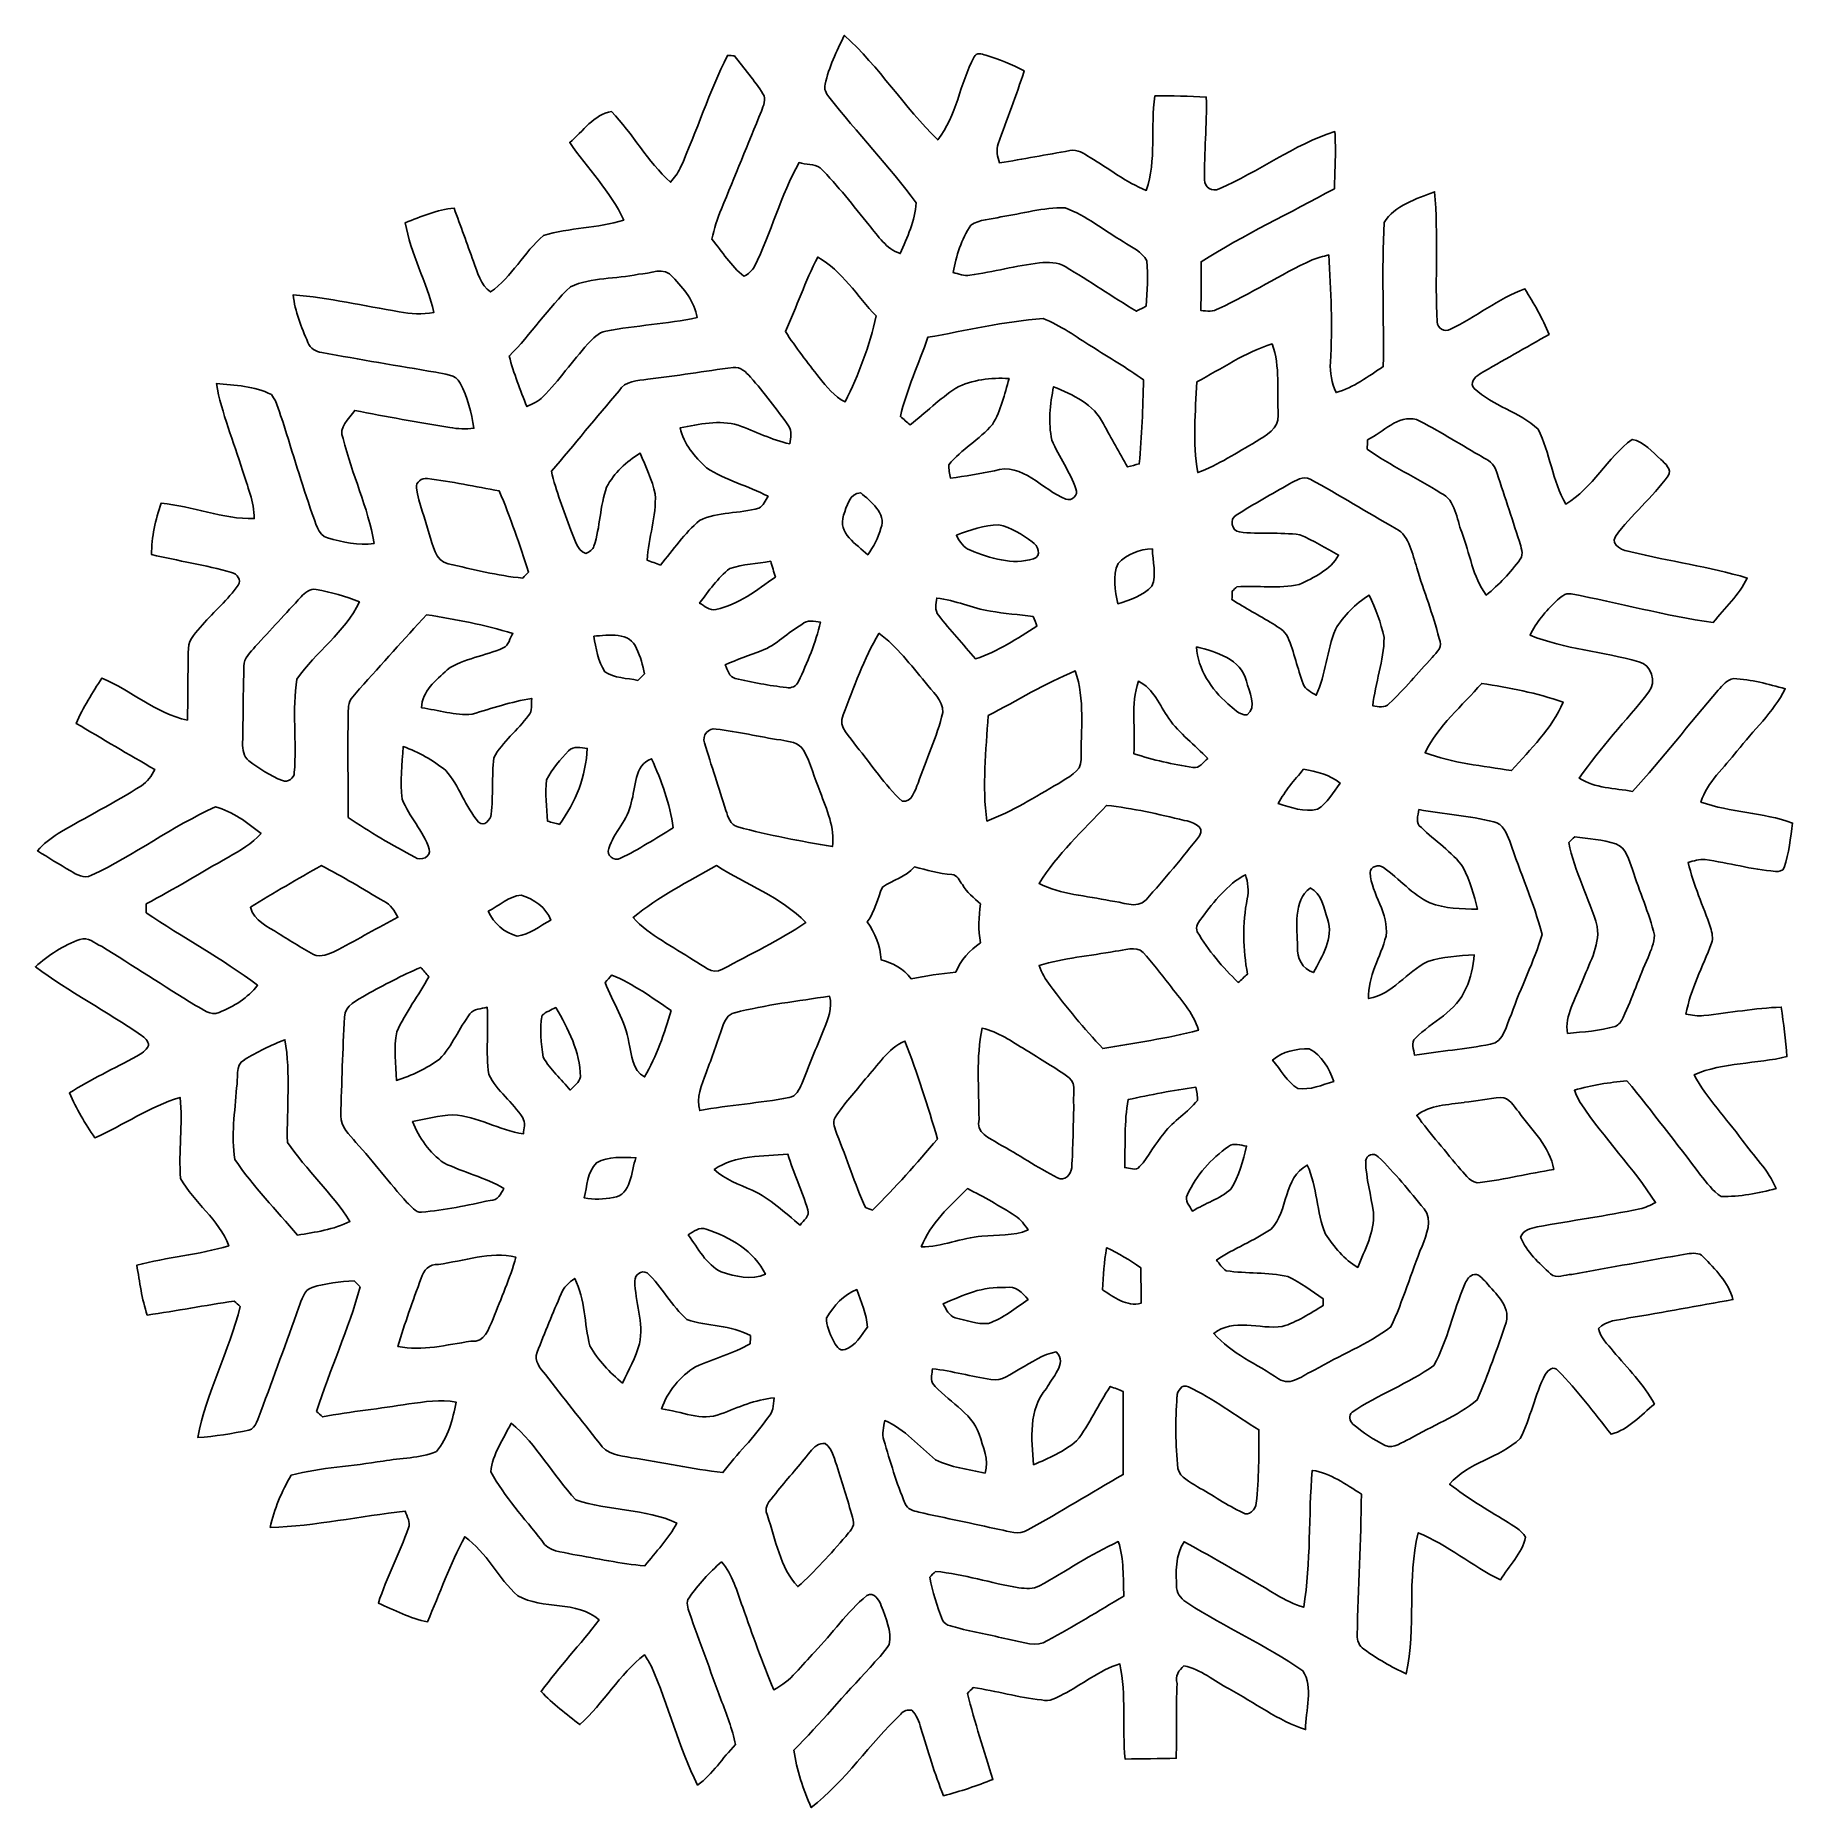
# Model space of a CAD drawing. Header units: centimetres. Extents: x -14 to 13.9, y -14.1 to 14.1.
import ezdxf

# ---------------------------------------------------------------- set-up
doc = ezdxf.new("R2010")
doc.units = ezdxf.units.CM
doc.header["$MEASUREMENT"] = 0
doc.layers.add('Camada 1', color=7, linetype='Continuous')

msp = doc.modelspace()

# ---------------------------------------------------------------- linework, layer by layer
at = {"layer": 'Camada 1', "color": 142}
for points, knots in [([(-1.115, 14.077), (-0.563, 13.579), (-0.163, 12.938), (0.368, 12.418), (0.368, 12.418), (0.671, 12.8), (0.717, 13.314), (0.946, 13.735), (0.946, 13.735), (0.982, 13.814), (1.068, 13.78), (1.133, 13.764), (1.133, 13.764), (1.343, 13.7), (1.547, 13.615), (1.742, 13.514), (1.742, 13.514), (1.617, 13.124), (1.461, 12.744), (1.33, 12.357), (1.33, 12.357), (1.288, 12.256), (1.319, 12.151), (1.351, 12.053), (1.351, 12.053), (1.724, 12.112), (2.096, 12.184), (2.468, 12.248), (2.468, 12.248), (2.587, 12.277), (2.694, 12.196), (2.789, 12.139), (2.789, 12.139), (3.086, 11.965), (3.358, 11.742), (3.682, 11.616), (3.682, 11.616), (3.845, 12.096), (3.746, 12.62), (3.818, 13.117), (3.818, 13.117), (4.09, 13.12), (4.363, 13.115), (4.635, 13.097), (4.635, 13.097), (4.648, 12.658), (4.597, 12.221), (4.607, 11.783), (4.607, 11.783), (4.603, 11.666), (4.733, 11.584), (4.837, 11.639), (4.837, 11.639), (5.464, 11.912), (6.023, 12.338), (6.676, 12.551), (6.676, 12.551), (6.699, 12.248), (6.677, 11.945), (6.669, 11.641), (6.669, 11.641), (5.963, 11.255), (5.233, 10.913), (4.553, 10.482), (4.553, 10.482), (4.552, 10.224), (4.551, 9.966), (4.55, 9.707), (4.55, 9.707), (4.645, 9.696), (4.746, 9.685), (4.832, 9.738), (4.832, 9.738), (5.34, 9.972), (5.81, 10.278), (6.317, 10.512), (6.317, 10.512), (6.402, 10.548), (6.489, 10.566), (6.579, 10.59), (6.579, 10.59), (6.619, 10.023), (6.641, 9.455), (6.607, 8.887), (6.607, 8.887), (6.594, 8.72), (6.631, 8.555), (6.696, 8.403), (6.696, 8.403), (6.974, 8.484), (7.207, 8.662), (7.447, 8.816), (7.447, 8.816), (7.457, 9.579), (7.42, 10.343), (7.46, 11.105), (7.46, 11.105), (7.625, 11.376), (7.974, 11.479), (8.261, 11.595), (8.261, 11.595), (8.324, 10.907), (8.267, 10.216), (8.301, 9.528), (8.301, 9.528), (8.301, 9.421), (8.423, 9.359), (8.513, 9.41), (8.513, 9.41), (8.92, 9.6), (9.27, 9.898), (9.696, 10.051), (9.696, 10.051), (9.836, 9.817), (9.981, 9.583), (10.081, 9.328), (10.081, 9.328), (9.712, 9.119), (9.344, 8.909), (8.977, 8.696), (8.977, 8.696), (8.897, 8.654), (8.81, 8.553), (8.892, 8.468), (8.892, 8.468), (9.189, 8.194), (9.608, 8.094), (9.906, 7.824), (9.906, 7.824), (10.095, 7.446), (10.132, 7.003), (10.346, 6.632), (10.346, 6.632), (10.773, 6.888), (11.004, 7.368), (11.402, 7.66), (11.402, 7.66), (11.589, 7.626), (11.717, 7.456), (11.857, 7.34), (11.857, 7.34), (11.915, 7.286), (12.046, 7.176), (11.971, 7.083), (11.971, 7.083), (11.724, 6.736), (11.386, 6.464), (11.136, 6.12), (11.136, 6.12), (11.043, 5.968), (11.275, 5.889), (11.381, 5.873), (11.381, 5.873), (11.994, 5.724), (12.622, 5.636), (13.228, 5.458), (13.228, 5.458), (13.102, 5.186), (12.872, 4.985), (12.689, 4.753), (12.689, 4.753), (11.927, 4.853), (11.186, 5.069), (10.431, 5.205), (10.431, 5.205), (10.333, 5.229), (10.257, 5.146), (10.192, 5.088), (10.192, 5.088), (10.028, 4.931), (9.877, 4.755), (9.779, 4.549), (9.779, 4.549), (10.331, 4.327), (10.936, 4.291), (11.505, 4.127), (11.505, 4.127), (11.705, 4.083), (11.792, 3.803), (11.664, 3.648), (11.664, 3.648), (11.303, 3.186), (10.892, 2.763), (10.561, 2.278), (10.561, 2.278), (10.81, 2.117), (11.122, 2.121), (11.406, 2.068), (11.406, 2.068), (11.884, 2.583), (12.308, 3.146), (12.767, 3.677), (12.767, 3.677), (12.837, 3.749), (12.907, 3.846), (13.014, 3.86), (13.014, 3.86), (13.293, 3.847), (13.564, 3.773), (13.832, 3.698), (13.832, 3.698), (13.644, 3.321), (13.322, 3.036), (13.066, 2.707), (13.066, 2.707), (12.868, 2.443), (12.594, 2.224), (12.492, 1.899), (12.492, 1.899), (12.963, 1.73), (13.479, 1.737), (13.949, 1.566), (13.949, 1.566), (13.913, 1.33), (13.896, 1.087), (13.813, 0.861), (13.813, 0.861), (13.8, 0.799), (13.728, 0.796), (13.677, 0.798), (13.677, 0.798), (13.3, 0.826), (12.934, 0.936), (12.56, 0.984), (12.56, 0.984), (12.467, 0.999), (12.378, 0.963), (12.29, 0.937), (12.29, 0.937), (12.375, 0.582), (12.529, 0.249), (12.646, -0.095), (12.646, -0.095), (12.669, -0.175), (12.694, -0.263), (12.659, -0.344), (12.659, -0.344), (12.525, -0.719), (12.326, -1.073), (12.256, -1.469), (12.256, -1.469), (12.349, -1.485), (12.444, -1.504), (12.54, -1.493), (12.54, -1.493), (12.949, -1.449), (13.356, -1.374), (13.768, -1.359), (13.768, -1.359), (13.805, -1.62), (13.84, -1.881), (13.86, -2.144), (13.86, -2.144), (13.375, -2.265), (12.851, -2.23), (12.386, -2.434), (12.386, -2.434), (12.586, -2.815), (12.899, -3.123), (13.148, -3.471), (13.148, -3.471), (13.331, -3.724), (13.567, -3.947), (13.688, -4.24), (13.688, -4.24), (13.404, -4.318), (13.11, -4.37), (12.815, -4.367), (12.815, -4.367), (12.68, -4.281), (12.587, -4.147), (12.489, -4.026), (12.489, -4.026), (12.104, -3.523), (11.719, -3.02), (11.318, -2.53), (11.318, -2.53), (11.036, -2.554), (10.755, -2.598), (10.483, -2.679), (10.483, -2.679), (10.514, -2.753), (10.543, -2.829), (10.588, -2.896), (10.588, -2.896), (10.955, -3.439), (11.417, -3.912), (11.772, -4.464), (11.772, -4.464), (11.692, -4.506), (11.61, -4.545), (11.522, -4.563), (11.522, -4.563), (10.982, -4.676), (10.435, -4.751), (9.892, -4.85), (9.892, -4.85), (9.792, -4.876), (9.666, -4.9), (9.629, -5.012), (9.629, -5.012), (9.724, -5.246), (9.922, -5.427), (10.105, -5.594), (10.105, -5.594), (10.196, -5.689), (10.336, -5.596), (10.441, -5.608), (10.441, -5.608), (11.052, -5.496), (11.662, -5.38), (12.275, -5.279), (12.275, -5.279), (12.361, -5.264), (12.463, -5.255), (12.531, -5.323), (12.531, -5.323), (12.714, -5.526), (12.937, -5.726), (13.001, -6.005), (13.001, -6.005), (12.449, -6.101), (11.9, -6.209), (11.346, -6.295), (11.346, -6.295), (11.184, -6.335), (10.985, -6.33), (10.866, -6.466), (10.866, -6.466), (10.891, -6.613), (11.015, -6.712), (11.101, -6.824), (11.101, -6.824), (11.327, -7.097), (11.587, -7.348), (11.755, -7.664), (11.755, -7.664), (11.539, -7.84), (11.345, -8.069), (11.065, -8.143), (11.065, -8.143), (10.795, -7.799), (10.533, -7.446), (10.224, -7.137), (10.224, -7.137), (10.161, -7.049), (10.059, -7.119), (10.021, -7.193), (10.021, -7.193), (9.852, -7.517), (9.791, -7.888), (9.62, -8.212), (9.62, -8.212), (9.297, -8.524), (8.789, -8.583), (8.501, -8.939), (8.501, -8.939), (8.784, -9.152), (9.086, -9.339), (9.39, -9.521), (9.39, -9.521), (9.502, -9.595), (9.636, -9.657), (9.707, -9.777), (9.707, -9.777), (9.654, -10.037), (9.439, -10.234), (9.308, -10.457), (9.308, -10.457), (8.857, -10.237), (8.468, -9.902), (8.003, -9.709), (8.003, -9.709), (7.815, -10.442), (7.975, -11.214), (7.811, -11.952), (7.811, -11.952), (7.576, -11.841), (7.351, -11.709), (7.139, -11.559), (7.139, -11.559), (7.065, -11.509), (7.027, -11.42), (7.031, -11.332), (7.031, -11.332), (7.05, -10.586), (7.092, -9.84), (7.099, -9.094), (7.099, -9.094), (6.853, -8.943), (6.611, -8.759), (6.319, -8.718), (6.319, -8.718), (6.254, -9.442), (6.302, -10.174), (6.182, -10.893), (6.182, -10.893), (6.03, -10.846), (5.886, -10.777), (5.75, -10.694), (5.75, -10.694), (5.265, -10.405), (4.777, -10.121), (4.282, -9.852), (4.282, -9.852), (4.139, -10.066), (4.152, -10.339), (4.163, -10.586), (4.163, -10.586), (4.173, -10.693), (4.254, -10.776), (4.343, -10.828), (4.343, -10.828), (4.934, -11.212), (5.587, -11.499), (6.167, -11.9), (6.167, -11.9), (6.343, -12.166), (6.208, -12.532), (6.212, -12.836), (6.212, -12.836), (5.773, -12.693), (5.401, -12.406), (4.998, -12.188), (4.998, -12.188), (4.76, -12.069), (4.548, -11.87), (4.28, -11.824), (4.28, -11.824), (4.199, -11.889), (4.134, -11.986), (4.17, -12.101), (4.17, -12.101), (4.153, -12.497), (4.165, -12.893), (4.157, -13.29), (4.157, -13.29), (3.886, -13.297), (3.615, -13.301), (3.345, -13.303), (3.345, -13.303), (3.297, -12.801), (3.365, -12.287), (3.262, -11.792), (3.262, -11.792), (2.934, -11.895), (2.663, -12.116), (2.362, -12.275), (2.362, -12.275), (2.255, -12.328), (2.147, -12.403), (2.018, -12.364), (2.018, -12.364), (1.65, -12.328), (1.296, -12.219), (0.93, -12.168), (0.93, -12.168), (0.9, -12.198), (0.869, -12.229), (0.839, -12.26), (0.839, -12.26), (0.954, -12.721), (1.107, -13.172), (1.245, -13.627), (1.245, -13.627), (0.99, -13.731), (0.727, -13.815), (0.461, -13.887), (0.461, -13.887), (0.318, -13.537), (0.213, -13.173), (0.102, -12.812), (0.102, -12.812), (0.069, -12.711), (0.034, -12.604), (-0.044, -12.528), (-0.044, -12.528), (-0.107, -12.519), (-0.179, -12.53), (-0.217, -12.589), (-0.217, -12.589), (-0.715, -13.06), (-1.097, -13.651), (-1.642, -14.074), (-1.642, -14.074), (-1.769, -13.783), (-1.874, -13.479), (-1.919, -13.163), (-1.919, -13.163), (-1.5, -12.74), (-1.116, -12.283), (-0.708, -11.85), (-0.708, -11.85), (-0.606, -11.729), (-0.487, -11.619), (-0.405, -11.483), (-0.405, -11.483), (-0.359, -11.269), (-0.458, -11.065), (-0.528, -10.868), (-0.528, -10.868), (-0.565, -10.777), (-0.642, -10.637), (-0.759, -10.707), (-0.759, -10.707), (-1.077, -10.965), (-1.306, -11.311), (-1.591, -11.603), (-1.591, -11.603), (-1.795, -11.813), (-1.967, -12.072), (-2.238, -12.202), (-2.238, -12.202), (-2.419, -11.771), (-2.573, -11.33), (-2.731, -10.89), (-2.731, -10.89), (-2.823, -10.642), (-2.886, -10.372), (-3.069, -10.171), (-3.069, -10.171), (-3.26, -10.341), (-3.436, -10.531), (-3.583, -10.74), (-3.583, -10.74), (-3.641, -10.813), (-3.598, -10.905), (-3.576, -10.983), (-3.576, -10.983), (-3.414, -11.442), (-3.245, -11.898), (-3.076, -12.355), (-3.076, -12.355), (-2.99, -12.591), (-2.892, -12.825), (-2.847, -13.074), (-2.847, -13.074), (-3.049, -13.286), (-3.209, -13.54), (-3.446, -13.717), (-3.446, -13.717), (-3.753, -13.114), (-3.908, -12.45), (-4.181, -11.833), (-4.181, -11.833), (-4.213, -11.768), (-4.252, -11.706), (-4.291, -11.646), (-4.291, -11.646), (-4.692, -11.96), (-4.941, -12.417), (-5.316, -12.757), (-5.316, -12.757), (-5.529, -12.591), (-5.746, -12.428), (-5.933, -12.231), (-5.933, -12.231), (-5.645, -11.837), (-5.308, -11.483), (-5.013, -11.094), (-5.013, -11.094), (-5.36, -10.776), (-5.91, -10.938), (-6.301, -10.71), (-6.301, -10.71), (-6.621, -10.433), (-6.793, -10.016), (-7.146, -9.773), (-7.146, -9.773), (-7.38, -10.207), (-7.543, -10.674), (-7.739, -11.126), (-7.739, -11.126), (-8.012, -11.064), (-8.266, -10.943), (-8.519, -10.826), (-8.519, -10.826), (-8.386, -10.417), (-8.186, -10.035), (-8.04, -9.631), (-8.04, -9.631), (-8.005, -9.54), (-8.063, -9.451), (-8.092, -9.368), (-8.092, -9.368), (-8.808, -9.44), (-9.515, -9.604), (-10.237, -9.625), (-10.237, -9.625), (-10.175, -9.332), (-10.055, -9.053), (-9.905, -8.795), (-9.905, -8.795), (-9.428, -8.67), (-8.93, -8.652), (-8.444, -8.569), (-8.444, -8.569), (-8.162, -8.52), (-7.864, -8.528), (-7.596, -8.418), (-7.596, -8.418), (-7.413, -8.2), (-7.335, -7.91), (-7.283, -7.634), (-7.283, -7.634), (-7.533, -7.585), (-7.789, -7.629), (-8.037, -7.662), (-8.037, -7.662), (-8.492, -7.738), (-8.952, -7.781), (-9.406, -7.869), (-9.406, -7.869), (-9.437, -7.839), (-9.469, -7.81), (-9.501, -7.782), (-9.501, -7.782), (-9.289, -7.115), (-8.989, -6.477), (-8.809, -5.8), (-8.809, -5.8), (-8.841, -5.768), (-8.872, -5.736), (-8.904, -5.705), (-8.904, -5.705), (-9.129, -5.72), (-9.356, -5.748), (-9.573, -5.81), (-9.573, -5.81), (-9.707, -5.856), (-9.735, -6.012), (-9.784, -6.126), (-9.784, -6.126), (-9.976, -6.682), (-10.187, -7.231), (-10.384, -7.785), (-10.384, -7.785), (-10.437, -7.88), (-10.449, -8.049), (-10.579, -8.078), (-10.579, -8.078), (-10.845, -8.136), (-11.115, -8.178), (-11.386, -8.196), (-11.386, -8.196), (-11.254, -7.476), (-10.887, -6.826), (-10.713, -6.117), (-10.713, -6.117), (-10.745, -6.088), (-10.778, -6.058), (-10.809, -6.03), (-10.809, -6.03), (-11.271, -6.094), (-11.728, -6.185), (-12.19, -6.251), (-12.19, -6.251), (-12.279, -5.995), (-12.309, -5.723), (-12.357, -5.458), (-12.357, -5.458), (-11.876, -5.329), (-11.374, -5.296), (-10.897, -5.15), (-10.897, -5.15), (-11.052, -4.727), (-11.449, -4.469), (-11.661, -4.081), (-11.661, -4.081), (-11.696, -3.653), (-11.624, -3.222), (-11.668, -2.794), (-11.668, -2.794), (-12.149, -2.939), (-12.566, -3.231), (-13.022, -3.436), (-13.022, -3.436), (-13.18, -3.211), (-13.316, -2.972), (-13.428, -2.721), (-13.428, -2.721), (-13.083, -2.506), (-12.716, -2.332), (-12.358, -2.14), (-12.358, -2.14), (-12.286, -2.097), (-12.208, -2.05), (-12.173, -1.97), (-12.173, -1.97), (-12.164, -1.897), (-12.232, -1.843), (-12.284, -1.807), (-12.284, -1.807), (-12.833, -1.425), (-13.432, -1.118), (-13.967, -0.716), (-13.967, -0.716), (-13.76, -0.532), (-13.521, -0.378), (-13.26, -0.284), (-13.26, -0.284), (-13.135, -0.233), (-13.026, -0.347), (-12.92, -0.392), (-12.92, -0.392), (-12.419, -0.701), (-11.924, -1.022), (-11.425, -1.333), (-11.425, -1.333), (-11.309, -1.387), (-11.185, -1.508), (-11.049, -1.443), (-11.049, -1.443), (-10.819, -1.347), (-10.589, -1.215), (-10.439, -1.01), (-10.439, -1.01), (-11.003, -0.587), (-11.625, -0.251), (-12.21, 0.141), (-12.21, 0.141), (-12.209, 0.188), (-12.208, 0.234), (-12.206, 0.28), (-12.206, 0.28), (-11.765, 0.517), (-11.337, 0.777), (-10.902, 1.023), (-10.902, 1.023), (-10.717, 1.132), (-10.525, 1.237), (-10.381, 1.399), (-10.381, 1.399), (-10.6, 1.573), (-10.832, 1.751), (-11.107, 1.823), (-11.107, 1.823), (-11.79, 1.512), (-12.398, 1.056), (-13.076, 0.735), (-13.076, 0.735), (-13.199, 0.675), (-13.311, 0.747), (-13.411, 0.805), (-13.411, 0.805), (-13.587, 0.909), (-13.761, 1.015), (-13.934, 1.123), (-13.934, 1.123), (-13.843, 1.235), (-13.727, 1.321), (-13.606, 1.397), (-13.606, 1.397), (-13.17, 1.659), (-12.713, 1.885), (-12.284, 2.159), (-12.284, 2.159), (-12.185, 2.218), (-12.121, 2.316), (-12.069, 2.415), (-12.069, 2.415), (-12.488, 2.656), (-12.904, 2.903), (-13.321, 3.149), (-13.321, 3.149), (-13.212, 3.404), (-13.057, 3.635), (-12.912, 3.869), (-12.912, 3.869), (-12.447, 3.671), (-12.056, 3.307), (-11.553, 3.2), (-11.553, 3.2), (-11.539, 3.58), (-11.549, 3.961), (-11.536, 4.34), (-11.536, 4.34), (-11.536, 4.496), (-11.402, 4.603), (-11.314, 4.714), (-11.314, 4.714), (-11.129, 4.928), (-10.91, 5.113), (-10.745, 5.343), (-10.745, 5.343), (-10.689, 5.43), (-10.764, 5.522), (-10.85, 5.547), (-10.85, 5.547), (-11.269, 5.663), (-11.699, 5.733), (-12.122, 5.829), (-12.122, 5.829), (-12.126, 6.109), (-12.057, 6.384), (-11.969, 6.648), (-11.969, 6.648), (-11.471, 6.599), (-10.995, 6.39), (-10.491, 6.402), (-10.491, 6.402), (-10.492, 6.668), (-10.6, 6.915), (-10.678, 7.165), (-10.678, 7.165), (-10.815, 7.626), (-11.009, 8.071), (-11.093, 8.546), (-11.093, 8.546), (-10.799, 8.519), (-10.484, 8.512), (-10.218, 8.372), (-10.218, 8.372), (-10.115, 8.246), (-10.092, 8.075), (-10.032, 7.929), (-10.032, 7.929), (-9.886, 7.443), (-9.731, 6.96), (-9.571, 6.478), (-9.571, 6.478), (-9.511, 6.345), (-9.49, 6.144), (-9.325, 6.095), (-9.325, 6.095), (-9.085, 6.035), (-8.837, 5.962), (-8.588, 6.008), (-8.588, 6.008), (-8.679, 6.582), (-8.944, 7.109), (-9.077, 7.672), (-9.077, 7.672), (-9.165, 7.859), (-8.978, 7.982), (-8.894, 8.12), (-8.894, 8.12), (-8.393, 8.021), (-7.89, 7.93), (-7.385, 7.85), (-7.385, 7.85), (-7.258, 7.826), (-7.128, 7.82), (-7, 7.837), (-7, 7.837), (-7.037, 8.085), (-7.105, 8.331), (-7.219, 8.555), (-7.219, 8.555), (-7.288, 8.699), (-7.477, 8.693), (-7.607, 8.727), (-7.607, 8.727), (-8.211, 8.828), (-8.814, 8.93), (-9.416, 9.039), (-9.416, 9.039), (-9.511, 9.053), (-9.605, 9.104), (-9.638, 9.2), (-9.638, 9.2), (-9.74, 9.443), (-9.846, 9.692), (-9.871, 9.957), (-9.871, 9.957), (-9.304, 9.91), (-8.747, 9.782), (-8.187, 9.688), (-8.187, 9.688), (-8.006, 9.654), (-7.818, 9.642), (-7.636, 9.678), (-7.636, 9.678), (-7.753, 10.164), (-8.006, 10.607), (-8.092, 11.102), (-8.092, 11.102), (-7.84, 11.202), (-7.588, 11.307), (-7.315, 11.334), (-7.315, 11.334), (-7.216, 11.051), (-7.107, 10.772), (-7.009, 10.488), (-7.009, 10.488), (-6.941, 10.318), (-6.9, 10.112), (-6.736, 10.002), (-6.736, 10.002), (-6.395, 10.24), (-6.209, 10.632), (-5.897, 10.898), (-5.897, 10.898), (-5.481, 11.026), (-5.034, 11.011), (-4.619, 11.144), (-4.619, 11.144), (-4.827, 11.606), (-5.203, 11.958), (-5.478, 12.377), (-5.478, 12.377), (-5.272, 12.549), (-5.093, 12.827), (-4.813, 12.868), (-4.813, 12.868), (-4.475, 12.515), (-4.243, 12.072), (-3.877, 11.745), (-3.877, 11.745), (-3.82, 11.816), (-3.762, 11.887), (-3.722, 11.97), (-3.722, 11.97), (-3.459, 12.561), (-3.26, 13.179), (-2.972, 13.759), (-2.972, 13.759), (-2.944, 13.758), (-2.888, 13.755), (-2.861, 13.754), (-2.861, 13.754), (-2.711, 13.551), (-2.541, 13.362), (-2.408, 13.148), (-2.408, 13.148), (-2.349, 13.062), (-2.405, 12.96), (-2.432, 12.874), (-2.432, 12.874), (-2.646, 12.357), (-2.856, 11.839), (-3.068, 11.321), (-3.068, 11.321), (-3.133, 11.166), (-3.184, 11.007), (-3.221, 10.843), (-3.221, 10.843), (-3.057, 10.644), (-2.919, 10.413), (-2.711, 10.254), (-2.711, 10.254), (-2.639, 10.282), (-2.582, 10.338), (-2.544, 10.405), (-2.544, 10.405), (-2.277, 10.942), (-2.127, 11.534), (-1.834, 12.058), (-1.834, 12.058), (-1.731, 12.023), (-1.594, 12.045), (-1.502, 11.972), (-1.502, 11.972), (-1.214, 11.693), (-0.976, 11.37), (-0.722, 11.061), (-0.722, 11.061), (-0.578, 10.891), (-0.451, 10.686), (-0.227, 10.612), (-0.227, 10.612), (-0.114, 10.87), (0.006, 11.133), (0.028, 11.417), (0.028, 11.417), (-0.406, 12.001), (-0.911, 12.53), (-1.362, 13.101), (-1.362, 13.101), (-1.406, 13.157), (-1.443, 13.228), (-1.42, 13.301), (-1.42, 13.301), (-1.361, 13.573), (-1.24, 13.827), (-1.116, 14.075), (-1.116, 14.075), (-1.116, 14.075), (-1.115, 14.077), (-1.115, 14.077)], [0, 0, 0, 0, 0.004065, 0.004065, 0.004065, 0.004065, 0.00813, 0.00813, 0.00813, 0.00813, 0.012195, 0.012195, 0.012195, 0.012195, 0.01626, 0.01626, 0.01626, 0.01626, 0.020325, 0.020325, 0.020325, 0.020325, 0.02439, 0.02439, 0.02439, 0.02439, 0.028455, 0.028455, 0.028455, 0.028455, 0.03252, 0.03252, 0.03252, 0.03252, 0.036585, 0.036585, 0.036585, 0.036585, 0.04065, 0.04065, 0.04065, 0.04065, 0.044715, 0.044715, 0.044715, 0.044715, 0.04878, 0.04878, 0.04878, 0.04878, 0.052846, 0.052846, 0.052846, 0.052846, 0.056911, 0.056911, 0.056911, 0.056911, 0.060976, 0.060976, 0.060976, 0.060976, 0.065041, 0.065041, 0.065041, 0.065041, 0.069106, 0.069106, 0.069106, 0.069106, 0.073171, 0.073171, 0.073171, 0.073171, 0.077236, 0.077236, 0.077236, 0.077236, 0.081301, 0.081301, 0.081301, 0.081301, 0.085366, 0.085366, 0.085366, 0.085366, 0.089431, 0.089431, 0.089431, 0.089431, 0.093496, 0.093496, 0.093496, 0.093496, 0.097561, 0.097561, 0.097561, 0.097561, 0.101626, 0.101626, 0.101626, 0.101626, 0.105691, 0.105691, 0.105691, 0.105691, 0.109756, 0.109756, 0.109756, 0.109756, 0.113821, 0.113821, 0.113821, 0.113821, 0.117886, 0.117886, 0.117886, 0.117886, 0.121951, 0.121951, 0.121951, 0.121951, 0.126016, 0.126016, 0.126016, 0.126016, 0.130081, 0.130081, 0.130081, 0.130081, 0.134146, 0.134146, 0.134146, 0.134146, 0.138211, 0.138211, 0.138211, 0.138211, 0.142276, 0.142276, 0.142276, 0.142276, 0.146341, 0.146341, 0.146341, 0.146341, 0.150407, 0.150407, 0.150407, 0.150407, 0.154472, 0.154472, 0.154472, 0.154472, 0.158537, 0.158537, 0.158537, 0.158537, 0.162602, 0.162602, 0.162602, 0.162602, 0.166667, 0.166667, 0.166667, 0.166667, 0.170732, 0.170732, 0.170732, 0.170732, 0.174797, 0.174797, 0.174797, 0.174797, 0.178862, 0.178862, 0.178862, 0.178862, 0.182927, 0.182927, 0.182927, 0.182927, 0.186992, 0.186992, 0.186992, 0.186992, 0.191057, 0.191057, 0.191057, 0.191057, 0.195122, 0.195122, 0.195122, 0.195122, 0.199187, 0.199187, 0.199187, 0.199187, 0.203252, 0.203252, 0.203252, 0.203252, 0.207317, 0.207317, 0.207317, 0.207317, 0.211382, 0.211382, 0.211382, 0.211382, 0.215447, 0.215447, 0.215447, 0.215447, 0.219512, 0.219512, 0.219512, 0.219512, 0.223577, 0.223577, 0.223577, 0.223577, 0.227642, 0.227642, 0.227642, 0.227642, 0.231707, 0.231707, 0.231707, 0.231707, 0.235772, 0.235772, 0.235772, 0.235772, 0.239837, 0.239837, 0.239837, 0.239837, 0.243902, 0.243902, 0.243902, 0.243902, 0.247967, 0.247967, 0.247967, 0.247967, 0.252033, 0.252033, 0.252033, 0.252033, 0.256098, 0.256098, 0.256098, 0.256098, 0.260163, 0.260163, 0.260163, 0.260163, 0.264228, 0.264228, 0.264228, 0.264228, 0.268293, 0.268293, 0.268293, 0.268293, 0.272358, 0.272358, 0.272358, 0.272358, 0.276423, 0.276423, 0.276423, 0.276423, 0.280488, 0.280488, 0.280488, 0.280488, 0.284553, 0.284553, 0.284553, 0.284553, 0.288618, 0.288618, 0.288618, 0.288618, 0.292683, 0.292683, 0.292683, 0.292683, 0.296748, 0.296748, 0.296748, 0.296748, 0.300813, 0.300813, 0.300813, 0.300813, 0.304878, 0.304878, 0.304878, 0.304878, 0.308943, 0.308943, 0.308943, 0.308943, 0.313008, 0.313008, 0.313008, 0.313008, 0.317073, 0.317073, 0.317073, 0.317073, 0.321138, 0.321138, 0.321138, 0.321138, 0.325203, 0.325203, 0.325203, 0.325203, 0.329268, 0.329268, 0.329268, 0.329268, 0.333333, 0.333333, 0.333333, 0.333333, 0.337398, 0.337398, 0.337398, 0.337398, 0.341463, 0.341463, 0.341463, 0.341463, 0.345528, 0.345528, 0.345528, 0.345528, 0.349593, 0.349593, 0.349593, 0.349593, 0.353659, 0.353659, 0.353659, 0.353659, 0.357724, 0.357724, 0.357724, 0.357724, 0.361789, 0.361789, 0.361789, 0.361789, 0.365854, 0.365854, 0.365854, 0.365854, 0.369919, 0.369919, 0.369919, 0.369919, 0.373984, 0.373984, 0.373984, 0.373984, 0.378049, 0.378049, 0.378049, 0.378049, 0.382114, 0.382114, 0.382114, 0.382114, 0.386179, 0.386179, 0.386179, 0.386179, 0.390244, 0.390244, 0.390244, 0.390244, 0.394309, 0.394309, 0.394309, 0.394309, 0.398374, 0.398374, 0.398374, 0.398374, 0.402439, 0.402439, 0.402439, 0.402439, 0.406504, 0.406504, 0.406504, 0.406504, 0.410569, 0.410569, 0.410569, 0.410569, 0.414634, 0.414634, 0.414634, 0.414634, 0.418699, 0.418699, 0.418699, 0.418699, 0.422764, 0.422764, 0.422764, 0.422764, 0.426829, 0.426829, 0.426829, 0.426829, 0.430894, 0.430894, 0.430894, 0.430894, 0.434959, 0.434959, 0.434959, 0.434959, 0.439024, 0.439024, 0.439024, 0.439024, 0.443089, 0.443089, 0.443089, 0.443089, 0.447154, 0.447154, 0.447154, 0.447154, 0.45122, 0.45122, 0.45122, 0.45122, 0.455285, 0.455285, 0.455285, 0.455285, 0.45935, 0.45935, 0.45935, 0.45935, 0.463415, 0.463415, 0.463415, 0.463415, 0.46748, 0.46748, 0.46748, 0.46748, 0.471545, 0.471545, 0.471545, 0.471545, 0.47561, 0.47561, 0.47561, 0.47561, 0.479675, 0.479675, 0.479675, 0.479675, 0.48374, 0.48374, 0.48374, 0.48374, 0.487805, 0.487805, 0.487805, 0.487805, 0.49187, 0.49187, 0.49187, 0.49187, 0.495935, 0.495935, 0.495935, 0.495935, 0.5, 0.5, 0.5, 0.5, 0.504065, 0.504065, 0.504065, 0.504065, 0.50813, 0.50813, 0.50813, 0.50813, 0.512195, 0.512195, 0.512195, 0.512195, 0.51626, 0.51626, 0.51626, 0.51626, 0.520325, 0.520325, 0.520325, 0.520325, 0.52439, 0.52439, 0.52439, 0.52439, 0.528455, 0.528455, 0.528455, 0.528455, 0.53252, 0.53252, 0.53252, 0.53252, 0.536585, 0.536585, 0.536585, 0.536585, 0.54065, 0.54065, 0.54065, 0.54065, 0.544715, 0.544715, 0.544715, 0.544715, 0.54878, 0.54878, 0.54878, 0.54878, 0.552846, 0.552846, 0.552846, 0.552846, 0.556911, 0.556911, 0.556911, 0.556911, 0.560976, 0.560976, 0.560976, 0.560976, 0.565041, 0.565041, 0.565041, 0.565041, 0.569106, 0.569106, 0.569106, 0.569106, 0.573171, 0.573171, 0.573171, 0.573171, 0.577236, 0.577236, 0.577236, 0.577236, 0.581301, 0.581301, 0.581301, 0.581301, 0.585366, 0.585366, 0.585366, 0.585366, 0.589431, 0.589431, 0.589431, 0.589431, 0.593496, 0.593496, 0.593496, 0.593496, 0.597561, 0.597561, 0.597561, 0.597561, 0.601626, 0.601626, 0.601626, 0.601626, 0.605691, 0.605691, 0.605691, 0.605691, 0.609756, 0.609756, 0.609756, 0.609756, 0.613821, 0.613821, 0.613821, 0.613821, 0.617886, 0.617886, 0.617886, 0.617886, 0.621951, 0.621951, 0.621951, 0.621951, 0.626016, 0.626016, 0.626016, 0.626016, 0.630081, 0.630081, 0.630081, 0.630081, 0.634146, 0.634146, 0.634146, 0.634146, 0.638211, 0.638211, 0.638211, 0.638211, 0.642276, 0.642276, 0.642276, 0.642276, 0.646341, 0.646341, 0.646341, 0.646341, 0.650407, 0.650407, 0.650407, 0.650407, 0.654472, 0.654472, 0.654472, 0.654472, 0.658537, 0.658537, 0.658537, 0.658537, 0.662602, 0.662602, 0.662602, 0.662602, 0.666667, 0.666667, 0.666667, 0.666667, 0.670732, 0.670732, 0.670732, 0.670732, 0.674797, 0.674797, 0.674797, 0.674797, 0.678862, 0.678862, 0.678862, 0.678862, 0.682927, 0.682927, 0.682927, 0.682927, 0.686992, 0.686992, 0.686992, 0.686992, 0.691057, 0.691057, 0.691057, 0.691057, 0.695122, 0.695122, 0.695122, 0.695122, 0.699187, 0.699187, 0.699187, 0.699187, 0.703252, 0.703252, 0.703252, 0.703252, 0.707317, 0.707317, 0.707317, 0.707317, 0.711382, 0.711382, 0.711382, 0.711382, 0.715447, 0.715447, 0.715447, 0.715447, 0.719512, 0.719512, 0.719512, 0.719512, 0.723577, 0.723577, 0.723577, 0.723577, 0.727642, 0.727642, 0.727642, 0.727642, 0.731707, 0.731707, 0.731707, 0.731707, 0.735772, 0.735772, 0.735772, 0.735772, 0.739837, 0.739837, 0.739837, 0.739837, 0.743902, 0.743902, 0.743902, 0.743902, 0.747967, 0.747967, 0.747967, 0.747967, 0.752033, 0.752033, 0.752033, 0.752033, 0.756098, 0.756098, 0.756098, 0.756098, 0.760163, 0.760163, 0.760163, 0.760163, 0.764228, 0.764228, 0.764228, 0.764228, 0.768293, 0.768293, 0.768293, 0.768293, 0.772358, 0.772358, 0.772358, 0.772358, 0.776423, 0.776423, 0.776423, 0.776423, 0.780488, 0.780488, 0.780488, 0.780488, 0.784553, 0.784553, 0.784553, 0.784553, 0.788618, 0.788618, 0.788618, 0.788618, 0.792683, 0.792683, 0.792683, 0.792683, 0.796748, 0.796748, 0.796748, 0.796748, 0.800813, 0.800813, 0.800813, 0.800813, 0.804878, 0.804878, 0.804878, 0.804878, 0.808943, 0.808943, 0.808943, 0.808943, 0.813008, 0.813008, 0.813008, 0.813008, 0.817073, 0.817073, 0.817073, 0.817073, 0.821138, 0.821138, 0.821138, 0.821138, 0.825203, 0.825203, 0.825203, 0.825203, 0.829268, 0.829268, 0.829268, 0.829268, 0.833333, 0.833333, 0.833333, 0.833333, 0.837398, 0.837398, 0.837398, 0.837398, 0.841463, 0.841463, 0.841463, 0.841463, 0.845528, 0.845528, 0.845528, 0.845528, 0.849593, 0.849593, 0.849593, 0.849593, 0.853659, 0.853659, 0.853659, 0.853659, 0.857724, 0.857724, 0.857724, 0.857724, 0.861789, 0.861789, 0.861789, 0.861789, 0.865854, 0.865854, 0.865854, 0.865854, 0.869919, 0.869919, 0.869919, 0.869919, 0.873984, 0.873984, 0.873984, 0.873984, 0.878049, 0.878049, 0.878049, 0.878049, 0.882114, 0.882114, 0.882114, 0.882114, 0.886179, 0.886179, 0.886179, 0.886179, 0.890244, 0.890244, 0.890244, 0.890244, 0.894309, 0.894309, 0.894309, 0.894309, 0.898374, 0.898374, 0.898374, 0.898374, 0.902439, 0.902439, 0.902439, 0.902439, 0.906504, 0.906504, 0.906504, 0.906504, 0.910569, 0.910569, 0.910569, 0.910569, 0.914634, 0.914634, 0.914634, 0.914634, 0.918699, 0.918699, 0.918699, 0.918699, 0.922764, 0.922764, 0.922764, 0.922764, 0.926829, 0.926829, 0.926829, 0.926829, 0.930894, 0.930894, 0.930894, 0.930894, 0.934959, 0.934959, 0.934959, 0.934959, 0.939024, 0.939024, 0.939024, 0.939024, 0.943089, 0.943089, 0.943089, 0.943089, 0.947154, 0.947154, 0.947154, 0.947154, 0.95122, 0.95122, 0.95122, 0.95122, 0.955285, 0.955285, 0.955285, 0.955285, 0.95935, 0.95935, 0.95935, 0.95935, 0.963415, 0.963415, 0.963415, 0.963415, 0.96748, 0.96748, 0.96748, 0.96748, 0.971545, 0.971545, 0.971545, 0.971545, 0.97561, 0.97561, 0.97561, 0.97561, 0.979675, 0.979675, 0.979675, 0.979675, 0.98374, 0.98374, 0.98374, 0.98374, 0.987805, 0.987805, 0.987805, 0.987805, 0.99187, 0.99187, 0.99187, 0.99187, 1, 1, 1, 1]), ([(1.37, 11.194), (1.213, 11.156), (1.032, 11.158), (0.894, 11.063), (0.894, 11.063), (0.743, 10.839), (0.664, 10.576), (0.613, 10.313), (0.613, 10.313), (0.699, 10.288), (0.788, 10.252), (0.879, 10.268), (0.879, 10.268), (1.25, 10.325), (1.615, 10.416), (1.987, 10.466), (1.987, 10.466), (2.124, 10.477), (2.274, 10.478), (2.395, 10.404), (2.395, 10.404), (2.778, 10.178), (3.145, 9.926), (3.525, 9.696), (3.525, 9.696), (3.577, 9.723), (3.628, 9.75), (3.68, 9.777), (3.68, 9.777), (3.698, 10.017), (3.709, 10.259), (3.69, 10.498), (3.69, 10.498), (3.61, 10.641), (3.449, 10.711), (3.32, 10.8), (3.32, 10.8), (3.01, 10.978), (2.73, 11.215), (2.391, 11.338), (2.391, 11.338), (2.045, 11.346), (1.71, 11.246), (1.37, 11.195), (1.37, 11.195), (1.37, 11.195), (1.37, 11.194), (1.37, 11.194)], [0, 0, 0, 0, 0.076923, 0.076923, 0.076923, 0.076923, 0.153846, 0.153846, 0.153846, 0.153846, 0.230769, 0.230769, 0.230769, 0.230769, 0.307692, 0.307692, 0.307692, 0.307692, 0.384615, 0.384615, 0.384615, 0.384615, 0.461538, 0.461538, 0.461538, 0.461538, 0.538462, 0.538462, 0.538462, 0.538462, 0.615385, 0.615385, 0.615385, 0.615385, 0.692308, 0.692308, 0.692308, 0.692308, 0.769231, 0.769231, 0.769231, 0.769231, 0.846154, 0.846154, 0.846154, 0.846154, 1, 1, 1, 1]), ([(-4.387, 10.283), (-4.745, 10.208), (-5.129, 10.234), (-5.468, 10.086), (-5.468, 10.086), (-5.821, 9.746), (-6.093, 9.331), (-6.441, 8.984), (-6.441, 8.984), (-6.367, 8.71), (-6.264, 8.444), (-6.16, 8.18), (-6.16, 8.18), (-6.073, 8.226), (-5.973, 8.261), (-5.904, 8.335), (-5.904, 8.335), (-5.649, 8.6), (-5.434, 8.901), (-5.192, 9.178), (-5.192, 9.178), (-5.109, 9.258), (-5.027, 9.36), (-4.906, 9.379), (-4.906, 9.379), (-4.426, 9.472), (-3.934, 9.493), (-3.455, 9.595), (-3.455, 9.595), (-3.493, 9.849), (-3.667, 10.056), (-3.839, 10.237), (-3.839, 10.237), (-3.971, 10.422), (-4.208, 10.285), (-4.387, 10.284), (-4.387, 10.284), (-4.387, 10.284), (-4.387, 10.283), (-4.387, 10.283)], [0, 0, 0, 0, 0.090909, 0.090909, 0.090909, 0.090909, 0.181818, 0.181818, 0.181818, 0.181818, 0.272727, 0.272727, 0.272727, 0.272727, 0.363636, 0.363636, 0.363636, 0.363636, 0.454545, 0.454545, 0.454545, 0.454545, 0.545455, 0.545455, 0.545455, 0.545455, 0.636364, 0.636364, 0.636364, 0.636364, 0.727273, 0.727273, 0.727273, 0.727273, 0.818182, 0.818182, 0.818182, 0.818182, 1, 1, 1, 1]), ([(-1.538, 10.555), (-1.739, 10.175), (-1.872, 9.764), (-2.052, 9.375), (-2.052, 9.375), (-1.89, 9.12), (-1.702, 8.882), (-1.516, 8.644), (-1.516, 8.644), (-1.398, 8.496), (-1.276, 8.343), (-1.105, 8.255), (-1.105, 8.255), (-0.886, 8.687), (-0.716, 9.149), (-0.609, 9.621), (-0.609, 9.621), (-0.916, 9.933), (-1.149, 10.339), (-1.538, 10.555), (-1.538, 10.555), (-1.538, 10.555), (-1.538, 10.555), (-1.538, 10.555)], [0, 0, 0, 0, 0.142857, 0.142857, 0.142857, 0.142857, 0.285714, 0.285714, 0.285714, 0.285714, 0.428571, 0.428571, 0.428571, 0.428571, 0.571429, 0.571429, 0.571429, 0.571429, 0.714286, 0.714286, 0.714286, 0.714286, 1, 1, 1, 1]), ([(0.211, 9.282), (0.068, 8.861), (-0.127, 8.457), (-0.225, 8.022), (-0.225, 8.022), (-0.173, 7.979), (-0.121, 7.936), (-0.069, 7.893), (-0.069, 7.893), (0.175, 8.083), (0.397, 8.303), (0.656, 8.474), (0.656, 8.474), (0.915, 8.611), (1.213, 8.646), (1.501, 8.625), (1.501, 8.625), (1.428, 8.379), (1.375, 8.118), (1.236, 7.898), (1.236, 7.898), (1.033, 7.656), (0.744, 7.502), (0.544, 7.256), (0.544, 7.256), (0.54, 7.184), (0.558, 7.113), (0.572, 7.043), (0.572, 7.043), (0.806, 7.072), (1.037, 7.121), (1.269, 7.162), (1.269, 7.162), (1.714, 7.306), (2.029, 6.853), (2.404, 6.711), (2.404, 6.711), (2.499, 6.675), (2.608, 6.777), (2.564, 6.873), (2.564, 6.873), (2.472, 7.147), (2.294, 7.382), (2.183, 7.648), (2.183, 7.648), (2.119, 7.927), (2.154, 8.219), (2.209, 8.497), (2.209, 8.497), (2.513, 8.37), (2.85, 8.217), (3.001, 7.905), (3.001, 7.905), (3.131, 7.679), (3.25, 7.447), (3.383, 7.222), (3.383, 7.222), (3.445, 7.238), (3.507, 7.255), (3.569, 7.271), (3.569, 7.271), (3.61, 7.715), (3.63, 8.161), (3.636, 8.607), (3.636, 8.607), (3.371, 8.795), (3.091, 8.959), (2.818, 9.135), (2.818, 9.135), (2.563, 9.29), (2.319, 9.471), (2.041, 9.583), (2.041, 9.583), (1.424, 9.533), (0.818, 9.387), (0.209, 9.282), (0.209, 9.282), (0.209, 9.282), (0.211, 9.282), (0.211, 9.282)], [0, 0, 0, 0, 0.047619, 0.047619, 0.047619, 0.047619, 0.095238, 0.095238, 0.095238, 0.095238, 0.142857, 0.142857, 0.142857, 0.142857, 0.190476, 0.190476, 0.190476, 0.190476, 0.238095, 0.238095, 0.238095, 0.238095, 0.285714, 0.285714, 0.285714, 0.285714, 0.333333, 0.333333, 0.333333, 0.333333, 0.380952, 0.380952, 0.380952, 0.380952, 0.428571, 0.428571, 0.428571, 0.428571, 0.47619, 0.47619, 0.47619, 0.47619, 0.52381, 0.52381, 0.52381, 0.52381, 0.571429, 0.571429, 0.571429, 0.571429, 0.619048, 0.619048, 0.619048, 0.619048, 0.666667, 0.666667, 0.666667, 0.666667, 0.714286, 0.714286, 0.714286, 0.714286, 0.761905, 0.761905, 0.761905, 0.761905, 0.809524, 0.809524, 0.809524, 0.809524, 0.857143, 0.857143, 0.857143, 0.857143, 0.904762, 0.904762, 0.904762, 0.904762, 1, 1, 1, 1]), ([(4.482, 8.574), (4.465, 8.095), (4.411, 7.61), (4.499, 7.134), (4.499, 7.134), (4.83, 7.254), (5.122, 7.451), (5.425, 7.625), (5.425, 7.625), (5.582, 7.727), (5.792, 7.827), (5.779, 8.043), (5.779, 8.043), (5.75, 8.419), (5.817, 8.818), (5.68, 9.178), (5.68, 9.178), (5.252, 9.044), (4.878, 8.78), (4.483, 8.573), (4.483, 8.573), (4.483, 8.573), (4.482, 8.574), (4.482, 8.574)], [0, 0, 0, 0, 0.142857, 0.142857, 0.142857, 0.142857, 0.285714, 0.285714, 0.285714, 0.285714, 0.428571, 0.428571, 0.428571, 0.428571, 0.571429, 0.571429, 0.571429, 0.571429, 0.714286, 0.714286, 0.714286, 0.714286, 1, 1, 1, 1]), ([(-2.879, 8.802), (-3.333, 8.744), (-3.785, 8.668), (-4.24, 8.617), (-4.24, 8.617), (-4.398, 8.59), (-4.602, 8.597), (-4.693, 8.431), (-4.693, 8.431), (-5.058, 8.012), (-5.404, 7.576), (-5.769, 7.157), (-5.769, 7.157), (-5.701, 6.833), (-5.566, 6.529), (-5.46, 6.217), (-5.46, 6.217), (-5.402, 6.089), (-5.376, 5.905), (-5.224, 5.85), (-5.224, 5.85), (-5.169, 5.872), (-5.111, 5.905), (-5.093, 5.966), (-5.093, 5.966), (-4.994, 6.27), (-4.999, 6.6), (-4.893, 6.902), (-4.893, 6.902), (-4.772, 7.128), (-4.577, 7.308), (-4.359, 7.44), (-4.359, 7.44), (-4.273, 7.228), (-4.168, 7.019), (-4.119, 6.793), (-4.119, 6.793), (-4.102, 6.438), (-4.227, 6.095), (-4.25, 5.742), (-4.25, 5.742), (-4.18, 5.715), (-4.109, 5.689), (-4.038, 5.664), (-4.038, 5.664), (-3.838, 5.905), (-3.656, 6.17), (-3.415, 6.373), (-3.415, 6.373), (-3.125, 6.516), (-2.781, 6.476), (-2.475, 6.568), (-2.475, 6.568), (-2.4, 6.603), (-2.372, 6.691), (-2.328, 6.756), (-2.328, 6.756), (-2.646, 6.923), (-3.004, 7.008), (-3.304, 7.21), (-3.304, 7.21), (-3.491, 7.38), (-3.671, 7.588), (-3.722, 7.844), (-3.722, 7.844), (-3.42, 7.898), (-3.105, 7.978), (-2.802, 7.885), (-2.802, 7.885), (-2.529, 7.789), (-2.27, 7.65), (-1.984, 7.59), (-1.984, 7.59), (-1.972, 7.683), (-1.936, 7.79), (-2.001, 7.873), (-2.001, 7.873), (-2.188, 8.143), (-2.394, 8.399), (-2.604, 8.65), (-2.604, 8.65), (-2.679, 8.722), (-2.763, 8.826), (-2.88, 8.801), (-2.88, 8.801), (-2.88, 8.801), (-2.879, 8.802), (-2.879, 8.802)], [0, 0, 0, 0, 0.043478, 0.043478, 0.043478, 0.043478, 0.086957, 0.086957, 0.086957, 0.086957, 0.130435, 0.130435, 0.130435, 0.130435, 0.173913, 0.173913, 0.173913, 0.173913, 0.217391, 0.217391, 0.217391, 0.217391, 0.26087, 0.26087, 0.26087, 0.26087, 0.304348, 0.304348, 0.304348, 0.304348, 0.347826, 0.347826, 0.347826, 0.347826, 0.391304, 0.391304, 0.391304, 0.391304, 0.434783, 0.434783, 0.434783, 0.434783, 0.478261, 0.478261, 0.478261, 0.478261, 0.521739, 0.521739, 0.521739, 0.521739, 0.565217, 0.565217, 0.565217, 0.565217, 0.608696, 0.608696, 0.608696, 0.608696, 0.652174, 0.652174, 0.652174, 0.652174, 0.695652, 0.695652, 0.695652, 0.695652, 0.73913, 0.73913, 0.73913, 0.73913, 0.782609, 0.782609, 0.782609, 0.782609, 0.826087, 0.826087, 0.826087, 0.826087, 0.869565, 0.869565, 0.869565, 0.869565, 0.913043, 0.913043, 0.913043, 0.913043, 1, 1, 1, 1]), ([(7.197, 7.653), (7.195, 7.604), (7.192, 7.554), (7.191, 7.505), (7.191, 7.505), (7.564, 7.244), (7.975, 7.044), (8.362, 6.808), (8.362, 6.808), (8.601, 6.694), (8.606, 6.396), (8.695, 6.184), (8.695, 6.184), (8.821, 5.852), (8.866, 5.477), (9.083, 5.187), (9.083, 5.187), (9.286, 5.352), (9.469, 5.544), (9.623, 5.756), (9.623, 5.756), (9.684, 5.842), (9.631, 5.948), (9.61, 6.038), (9.61, 6.038), (9.483, 6.423), (9.36, 6.808), (9.23, 7.191), (9.23, 7.191), (9.187, 7.306), (9.059, 7.352), (8.965, 7.414), (8.965, 7.414), (8.635, 7.599), (8.317, 7.808), (7.977, 7.974), (7.977, 7.974), (7.674, 8.055), (7.446, 7.771), (7.197, 7.653), (7.197, 7.653), (7.197, 7.653), (7.197, 7.653), (7.197, 7.653)], [0, 0, 0, 0, 0.083333, 0.083333, 0.083333, 0.083333, 0.166667, 0.166667, 0.166667, 0.166667, 0.25, 0.25, 0.25, 0.25, 0.333333, 0.333333, 0.333333, 0.333333, 0.416667, 0.416667, 0.416667, 0.416667, 0.5, 0.5, 0.5, 0.5, 0.583333, 0.583333, 0.583333, 0.583333, 0.666667, 0.666667, 0.666667, 0.666667, 0.75, 0.75, 0.75, 0.75, 0.833333, 0.833333, 0.833333, 0.833333, 1, 1, 1, 1]), ([(-7.915, 6.886), (-7.88, 6.636), (-7.771, 6.402), (-7.711, 6.158), (-7.711, 6.158), (-7.648, 5.987), (-7.627, 5.73), (-7.408, 5.685), (-7.408, 5.685), (-7.017, 5.595), (-6.625, 5.497), (-6.225, 5.456), (-6.225, 5.456), (-6.194, 5.488), (-6.164, 5.52), (-6.133, 5.552), (-6.133, 5.552), (-6.27, 5.988), (-6.422, 6.42), (-6.598, 6.842), (-6.598, 6.842), (-6.978, 6.911), (-7.357, 6.989), (-7.74, 7.039), (-7.74, 7.039), (-7.827, 7.05), (-7.928, 6.983), (-7.915, 6.887), (-7.915, 6.887), (-7.915, 6.887), (-7.915, 6.886), (-7.915, 6.886)], [0, 0, 0, 0, 0.111111, 0.111111, 0.111111, 0.111111, 0.222222, 0.222222, 0.222222, 0.222222, 0.333333, 0.333333, 0.333333, 0.333333, 0.444444, 0.444444, 0.444444, 0.444444, 0.555556, 0.555556, 0.555556, 0.555556, 0.666667, 0.666667, 0.666667, 0.666667, 0.777778, 0.777778, 0.777778, 0.777778, 1, 1, 1, 1]), ([(5.957, 6.954), (5.675, 6.789), (5.384, 6.637), (5.112, 6.455), (5.112, 6.455), (4.996, 6.401), (5.038, 6.202), (5.16, 6.189), (5.16, 6.189), (5.478, 6.148), (5.803, 6.19), (6.122, 6.145), (6.122, 6.145), (6.336, 6.055), (6.534, 5.934), (6.737, 5.821), (6.737, 5.821), (6.607, 5.584), (6.343, 5.468), (6.112, 5.354), (6.112, 5.354), (5.788, 5.288), (5.45, 5.338), (5.122, 5.319), (5.122, 5.319), (5.097, 5.296), (5.073, 5.273), (5.048, 5.25), (5.048, 5.25), (5.046, 5.205), (5.044, 5.16), (5.043, 5.115), (5.043, 5.115), (5.254, 4.981), (5.473, 4.862), (5.688, 4.735), (5.688, 4.735), (5.773, 4.673), (5.887, 4.626), (5.928, 4.52), (5.928, 4.52), (6.035, 4.28), (6.08, 4.019), (6.175, 3.775), (6.175, 3.775), (6.204, 3.68), (6.308, 3.646), (6.383, 3.595), (6.383, 3.595), (6.53, 3.93), (6.551, 4.303), (6.685, 4.641), (6.685, 4.641), (6.817, 4.86), (7.005, 5.048), (7.221, 5.186), (7.221, 5.186), (7.329, 4.973), (7.408, 4.746), (7.459, 4.514), (7.459, 4.514), (7.461, 4.143), (7.314, 3.793), (7.281, 3.425), (7.281, 3.425), (7.368, 3.417), (7.474, 3.386), (7.541, 3.462), (7.541, 3.462), (7.782, 3.692), (7.996, 3.95), (8.224, 4.193), (8.224, 4.193), (8.29, 4.282), (8.41, 4.368), (8.332, 4.499), (8.332, 4.499), (8.241, 4.881), (8.088, 5.244), (7.982, 5.621), (7.982, 5.621), (7.9, 5.833), (7.877, 6.123), (7.649, 6.241), (7.649, 6.241), (7.192, 6.499), (6.747, 6.779), (6.285, 7.028), (6.285, 7.028), (6.173, 7.083), (6.056, 7.005), (5.957, 6.956), (5.957, 6.956), (5.957, 6.956), (5.957, 6.954), (5.957, 6.954)], [0, 0, 0, 0, 0.04, 0.04, 0.04, 0.04, 0.08, 0.08, 0.08, 0.08, 0.12, 0.12, 0.12, 0.12, 0.16, 0.16, 0.16, 0.16, 0.2, 0.2, 0.2, 0.2, 0.24, 0.24, 0.24, 0.24, 0.28, 0.28, 0.28, 0.28, 0.32, 0.32, 0.32, 0.32, 0.36, 0.36, 0.36, 0.36, 0.4, 0.4, 0.4, 0.4, 0.44, 0.44, 0.44, 0.44, 0.48, 0.48, 0.48, 0.48, 0.52, 0.52, 0.52, 0.52, 0.56, 0.56, 0.56, 0.56, 0.6, 0.6, 0.6, 0.6, 0.64, 0.64, 0.64, 0.64, 0.68, 0.68, 0.68, 0.68, 0.72, 0.72, 0.72, 0.72, 0.76, 0.76, 0.76, 0.76, 0.8, 0.8, 0.8, 0.8, 0.84, 0.84, 0.84, 0.84, 0.88, 0.88, 0.88, 0.88, 0.92, 0.92, 0.92, 0.92, 1, 1, 1, 1]), ([(-1.128, 6.455), (-1.223, 6.168), (-0.921, 5.996), (-0.745, 5.828), (-0.745, 5.828), (-0.651, 5.955), (-0.574, 6.096), (-0.535, 6.25), (-0.535, 6.25), (-0.442, 6.488), (-0.702, 6.675), (-0.855, 6.813), (-0.855, 6.813), (-1.034, 6.811), (-1.078, 6.59), (-1.129, 6.455), (-1.129, 6.455), (-1.129, 6.455), (-1.128, 6.455), (-1.128, 6.455)], [0, 0, 0, 0, 0.166667, 0.166667, 0.166667, 0.166667, 0.333333, 0.333333, 0.333333, 0.333333, 0.5, 0.5, 0.5, 0.5, 0.666667, 0.666667, 0.666667, 0.666667, 1, 1, 1, 1]), ([(0.664, 6.138), (0.718, 6.042), (0.775, 5.936), (0.886, 5.898), (0.886, 5.898), (1.197, 5.774), (1.559, 5.658), (1.89, 5.763), (1.89, 5.763), (2.029, 5.809), (1.959, 5.975), (1.869, 6.035), (1.869, 6.035), (1.707, 6.149), (1.533, 6.263), (1.337, 6.303), (1.337, 6.303), (1.106, 6.294), (0.879, 6.222), (0.664, 6.138), (0.664, 6.138), (0.664, 6.138), (0.664, 6.138), (0.664, 6.138)], [0, 0, 0, 0, 0.142857, 0.142857, 0.142857, 0.142857, 0.285714, 0.285714, 0.285714, 0.285714, 0.428571, 0.428571, 0.428571, 0.428571, 0.571429, 0.571429, 0.571429, 0.571429, 0.714286, 0.714286, 0.714286, 0.714286, 1, 1, 1, 1]), ([(3.233, 5.69), (3.139, 5.486), (3.189, 5.259), (3.227, 5.048), (3.227, 5.048), (3.423, 5.1), (3.627, 5.182), (3.772, 5.327), (3.772, 5.327), (3.852, 5.512), (3.778, 5.725), (3.779, 5.92), (3.779, 5.92), (3.577, 5.918), (3.373, 5.836), (3.233, 5.691), (3.233, 5.691), (3.233, 5.691), (3.233, 5.69), (3.233, 5.69)], [0, 0, 0, 0, 0.166667, 0.166667, 0.166667, 0.166667, 0.333333, 0.333333, 0.333333, 0.333333, 0.5, 0.5, 0.5, 0.5, 0.666667, 0.666667, 0.666667, 0.666667, 1, 1, 1, 1]), ([(-2.936, 5.61), (-3.127, 5.457), (-3.27, 5.254), (-3.415, 5.058), (-3.415, 5.058), (-3.336, 5.014), (-3.256, 4.934), (-3.157, 4.957), (-3.157, 4.957), (-2.799, 5.033), (-2.506, 5.269), (-2.21, 5.472), (-2.21, 5.472), (-2.238, 5.558), (-2.258, 5.639), (-2.286, 5.723), (-2.286, 5.723), (-2.502, 5.689), (-2.727, 5.679), (-2.935, 5.609), (-2.935, 5.609), (-2.935, 5.609), (-2.936, 5.61), (-2.936, 5.61)], [0, 0, 0, 0, 0.142857, 0.142857, 0.142857, 0.142857, 0.285714, 0.285714, 0.285714, 0.285714, 0.428571, 0.428571, 0.428571, 0.428571, 0.571429, 0.571429, 0.571429, 0.571429, 0.714286, 0.714286, 0.714286, 0.714286, 1, 1, 1, 1]), ([(-9.745, 5.158), (-9.99, 4.896), (-10.233, 4.633), (-10.474, 4.368), (-10.474, 4.368), (-10.546, 4.275), (-10.658, 4.189), (-10.654, 4.06), (-10.654, 4.06), (-10.668, 3.652), (-10.666, 3.244), (-10.676, 2.836), (-10.676, 2.836), (-10.674, 2.736), (-10.665, 2.617), (-10.576, 2.553), (-10.576, 2.553), (-10.411, 2.431), (-10.236, 2.315), (-10.043, 2.24), (-10.043, 2.24), (-9.954, 2.205), (-9.856, 2.273), (-9.854, 2.367), (-9.854, 2.367), (-9.814, 2.86), (-9.89, 3.363), (-9.813, 3.851), (-9.813, 3.851), (-9.513, 4.284), (-9.05, 4.593), (-8.82, 5.078), (-8.82, 5.078), (-9.039, 5.174), (-9.272, 5.234), (-9.507, 5.274), (-9.507, 5.274), (-9.604, 5.298), (-9.686, 5.224), (-9.745, 5.158), (-9.745, 5.158), (-9.745, 5.158), (-9.745, 5.158), (-9.745, 5.158)], [0, 0, 0, 0, 0.083333, 0.083333, 0.083333, 0.083333, 0.166667, 0.166667, 0.166667, 0.166667, 0.25, 0.25, 0.25, 0.25, 0.333333, 0.333333, 0.333333, 0.333333, 0.416667, 0.416667, 0.416667, 0.416667, 0.5, 0.5, 0.5, 0.5, 0.583333, 0.583333, 0.583333, 0.583333, 0.666667, 0.666667, 0.666667, 0.666667, 0.75, 0.75, 0.75, 0.75, 0.833333, 0.833333, 0.833333, 0.833333, 1, 1, 1, 1]), ([(0.353, 5.139), (0.344, 5.048), (0.315, 4.944), (0.38, 4.866), (0.38, 4.866), (0.566, 4.628), (0.772, 4.405), (0.969, 4.174), (0.969, 4.174), (1.321, 4.291), (1.634, 4.497), (1.945, 4.693), (1.945, 4.693), (1.925, 4.745), (1.904, 4.797), (1.883, 4.849), (1.883, 4.849), (1.656, 4.874), (1.429, 4.892), (1.204, 4.933), (1.204, 4.933), (0.914, 4.976), (0.646, 5.107), (0.353, 5.139), (0.353, 5.139), (0.353, 5.139), (0.353, 5.139), (0.353, 5.139)], [0, 0, 0, 0, 0.125, 0.125, 0.125, 0.125, 0.25, 0.25, 0.25, 0.25, 0.375, 0.375, 0.375, 0.375, 0.5, 0.5, 0.5, 0.5, 0.625, 0.625, 0.625, 0.625, 0.75, 0.75, 0.75, 0.75, 1, 1, 1, 1]), ([(-7.751, 4.876), (-8.112, 4.489), (-8.46, 4.09), (-8.818, 3.7), (-8.818, 3.7), (-8.88, 3.613), (-8.983, 3.537), (-8.992, 3.423), (-8.992, 3.423), (-9.016, 2.835), (-8.993, 2.245), (-8.998, 1.656), (-8.998, 1.656), (-8.658, 1.425), (-8.303, 1.213), (-7.939, 1.024), (-7.939, 1.024), (-7.846, 0.956), (-7.675, 1.026), (-7.71, 1.152), (-7.71, 1.152), (-7.805, 1.441), (-8.034, 1.663), (-8.14, 1.947), (-8.14, 1.947), (-8.175, 2.223), (-8.14, 2.503), (-8.125, 2.779), (-8.125, 2.779), (-7.877, 2.698), (-7.651, 2.559), (-7.446, 2.4), (-7.446, 2.4), (-7.235, 2.152), (-7.135, 1.828), (-6.926, 1.578), (-6.926, 1.578), (-6.836, 1.5), (-6.741, 1.616), (-6.725, 1.704), (-6.725, 1.704), (-6.697, 2.002), (-6.714, 2.303), (-6.686, 2.601), (-6.686, 2.601), (-6.546, 2.859), (-6.307, 3.041), (-6.133, 3.273), (-6.133, 3.273), (-6.068, 3.347), (-6.091, 3.454), (-6.083, 3.544), (-6.083, 3.544), (-6.406, 3.493), (-6.717, 3.388), (-7.028, 3.294), (-7.028, 3.294), (-7.3, 3.271), (-7.567, 3.359), (-7.833, 3.397), (-7.833, 3.397), (-7.831, 3.663), (-7.598, 3.831), (-7.427, 4.002), (-7.427, 4.002), (-7.159, 4.183), (-6.824, 4.215), (-6.535, 4.349), (-6.535, 4.349), (-6.443, 4.385), (-6.433, 4.51), (-6.382, 4.576), (-6.382, 4.576), (-6.829, 4.714), (-7.29, 4.803), (-7.752, 4.875), (-7.752, 4.875), (-7.752, 4.875), (-7.751, 4.876), (-7.751, 4.876)], [0, 0, 0, 0, 0.047619, 0.047619, 0.047619, 0.047619, 0.095238, 0.095238, 0.095238, 0.095238, 0.142857, 0.142857, 0.142857, 0.142857, 0.190476, 0.190476, 0.190476, 0.190476, 0.238095, 0.238095, 0.238095, 0.238095, 0.285714, 0.285714, 0.285714, 0.285714, 0.333333, 0.333333, 0.333333, 0.333333, 0.380952, 0.380952, 0.380952, 0.380952, 0.428571, 0.428571, 0.428571, 0.428571, 0.47619, 0.47619, 0.47619, 0.47619, 0.52381, 0.52381, 0.52381, 0.52381, 0.571429, 0.571429, 0.571429, 0.571429, 0.619048, 0.619048, 0.619048, 0.619048, 0.666667, 0.666667, 0.666667, 0.666667, 0.714286, 0.714286, 0.714286, 0.714286, 0.761905, 0.761905, 0.761905, 0.761905, 0.809524, 0.809524, 0.809524, 0.809524, 0.857143, 0.857143, 0.857143, 0.857143, 0.904762, 0.904762, 0.904762, 0.904762, 1, 1, 1, 1]), ([(-1.791, 4.717), (-2.017, 4.595), (-2.192, 4.391), (-2.436, 4.302), (-2.436, 4.302), (-2.628, 4.229), (-2.821, 4.162), (-3.009, 4.081), (-3.009, 4.081), (-2.971, 4.001), (-2.949, 3.887), (-2.849, 3.863), (-2.849, 3.863), (-2.582, 3.798), (-2.309, 3.751), (-2.036, 3.717), (-2.036, 3.717), (-1.959, 3.704), (-1.873, 3.737), (-1.844, 3.813), (-1.844, 3.813), (-1.705, 4.118), (-1.569, 4.428), (-1.494, 4.756), (-1.494, 4.756), (-1.594, 4.766), (-1.71, 4.808), (-1.79, 4.717), (-1.79, 4.717), (-1.79, 4.717), (-1.791, 4.717), (-1.791, 4.717)], [0, 0, 0, 0, 0.111111, 0.111111, 0.111111, 0.111111, 0.222222, 0.222222, 0.222222, 0.222222, 0.333333, 0.333333, 0.333333, 0.333333, 0.444444, 0.444444, 0.444444, 0.444444, 0.555556, 0.555556, 0.555556, 0.555556, 0.666667, 0.666667, 0.666667, 0.666667, 0.777778, 0.777778, 0.777778, 0.777778, 1, 1, 1, 1]), ([(-5.098, 4.535), (-5.056, 4.344), (-5.035, 4.135), (-4.92, 3.97), (-4.92, 3.97), (-4.77, 3.862), (-4.569, 3.871), (-4.394, 3.831), (-4.394, 3.831), (-4.36, 3.866), (-4.326, 3.9), (-4.291, 3.934), (-4.291, 3.934), (-4.321, 4.071), (-4.352, 4.211), (-4.417, 4.336), (-4.417, 4.336), (-4.516, 4.609), (-4.863, 4.548), (-5.097, 4.535), (-5.097, 4.535), (-5.097, 4.535), (-5.098, 4.535), (-5.098, 4.535)], [0, 0, 0, 0, 0.142857, 0.142857, 0.142857, 0.142857, 0.285714, 0.285714, 0.285714, 0.285714, 0.428571, 0.428571, 0.428571, 0.428571, 0.571429, 0.571429, 0.571429, 0.571429, 0.714286, 0.714286, 0.714286, 0.714286, 1, 1, 1, 1]), ([(-0.567, 4.579), (-0.809, 4.174), (-0.964, 3.722), (-1.134, 3.284), (-1.134, 3.284), (-1.227, 3.086), (-1.019, 2.934), (-0.923, 2.784), (-0.923, 2.784), (-0.679, 2.497), (-0.481, 2.168), (-0.198, 1.915), (-0.198, 1.915), (-0.042, 1.877), (0.008, 2.098), (0.056, 2.197), (0.056, 2.197), (0.187, 2.571), (0.355, 2.934), (0.449, 3.32), (0.449, 3.32), (0.459, 3.526), (0.275, 3.654), (0.171, 3.805), (0.171, 3.805), (-0.066, 4.07), (-0.272, 4.373), (-0.567, 4.58), (-0.567, 4.58), (-0.567, 4.58), (-0.567, 4.579), (-0.567, 4.579)], [0, 0, 0, 0, 0.111111, 0.111111, 0.111111, 0.111111, 0.222222, 0.222222, 0.222222, 0.222222, 0.333333, 0.333333, 0.333333, 0.333333, 0.444444, 0.444444, 0.444444, 0.444444, 0.555556, 0.555556, 0.555556, 0.555556, 0.666667, 0.666667, 0.666667, 0.666667, 0.777778, 0.777778, 0.777778, 0.777778, 1, 1, 1, 1]), ([(4.48, 4.363), (4.5, 4.007), (4.715, 3.689), (4.977, 3.461), (4.977, 3.461), (5.068, 3.39), (5.155, 3.278), (5.282, 3.283), (5.282, 3.283), (5.447, 3.413), (5.314, 3.653), (5.271, 3.819), (5.271, 3.819), (5.187, 4.171), (4.788, 4.287), (4.48, 4.364), (4.48, 4.364), (4.48, 4.364), (4.48, 4.363), (4.48, 4.363)], [0, 0, 0, 0, 0.166667, 0.166667, 0.166667, 0.166667, 0.333333, 0.333333, 0.333333, 0.333333, 0.5, 0.5, 0.5, 0.5, 0.666667, 0.666667, 0.666667, 0.666667, 1, 1, 1, 1]), ([(1.168, 3.273), (1.139, 2.717), (1.07, 2.152), (1.149, 1.597), (1.149, 1.597), (1.554, 1.744), (1.915, 1.986), (2.29, 2.194), (2.29, 2.194), (2.429, 2.295), (2.652, 2.373), (2.646, 2.575), (2.646, 2.575), (2.642, 3.041), (2.708, 3.532), (2.554, 3.981), (2.554, 3.981), (2.072, 3.786), (1.63, 3.509), (1.168, 3.273), (1.168, 3.273), (1.168, 3.273), (1.168, 3.273), (1.168, 3.273)], [0, 0, 0, 0, 0.142857, 0.142857, 0.142857, 0.142857, 0.285714, 0.285714, 0.285714, 0.285714, 0.428571, 0.428571, 0.428571, 0.428571, 0.571429, 0.571429, 0.571429, 0.571429, 0.714286, 0.714286, 0.714286, 0.714286, 1, 1, 1, 1]), ([(3.557, 3.819), (3.429, 3.45), (3.514, 3.049), (3.485, 2.667), (3.485, 2.667), (3.79, 2.566), (4.105, 2.498), (4.422, 2.449), (4.422, 2.449), (4.526, 2.429), (4.589, 2.533), (4.658, 2.592), (4.658, 2.592), (4.452, 2.804), (4.213, 2.986), (4.037, 3.226), (4.037, 3.226), (3.896, 3.436), (3.797, 3.702), (3.557, 3.819), (3.557, 3.819), (3.557, 3.819), (3.557, 3.819), (3.557, 3.819)], [0, 0, 0, 0, 0.142857, 0.142857, 0.142857, 0.142857, 0.285714, 0.285714, 0.285714, 0.285714, 0.428571, 0.428571, 0.428571, 0.428571, 0.571429, 0.571429, 0.571429, 0.571429, 0.714286, 0.714286, 0.714286, 0.714286, 1, 1, 1, 1]), ([(9.01, 3.783), (8.7, 3.426), (8.321, 3.115), (8.11, 2.683), (8.11, 2.683), (8.549, 2.515), (9.023, 2.473), (9.485, 2.4), (9.485, 2.4), (9.784, 2.74), (10.126, 3.063), (10.304, 3.487), (10.304, 3.487), (9.885, 3.632), (9.447, 3.715), (9.01, 3.784), (9.01, 3.784), (9.01, 3.784), (9.01, 3.783), (9.01, 3.783)], [0, 0, 0, 0, 0.166667, 0.166667, 0.166667, 0.166667, 0.333333, 0.333333, 0.333333, 0.333333, 0.5, 0.5, 0.5, 0.5, 0.666667, 0.666667, 0.666667, 0.666667, 1, 1, 1, 1]), ([(-3.336, 2.839), (-3.233, 2.48), (-3.108, 2.126), (-2.999, 1.767), (-2.999, 1.767), (-2.961, 1.667), (-2.929, 1.532), (-2.808, 1.505), (-2.808, 1.505), (-2.315, 1.368), (-1.809, 1.28), (-1.306, 1.191), (-1.306, 1.191), (-1.259, 1.493), (-1.402, 1.783), (-1.499, 2.061), (-1.499, 2.061), (-1.594, 2.279), (-1.645, 2.517), (-1.763, 2.724), (-1.763, 2.724), (-1.835, 2.851), (-2.001, 2.862), (-2.127, 2.885), (-2.127, 2.885), (-2.471, 2.934), (-2.808, 3.018), (-3.153, 3.059), (-3.153, 3.059), (-3.273, 3.085), (-3.384, 2.953), (-3.336, 2.839), (-3.336, 2.839), (-3.336, 2.839), (-3.336, 2.839), (-3.336, 2.839)], [0, 0, 0, 0, 0.1, 0.1, 0.1, 0.1, 0.2, 0.2, 0.2, 0.2, 0.3, 0.3, 0.3, 0.3, 0.4, 0.4, 0.4, 0.4, 0.5, 0.5, 0.5, 0.5, 0.6, 0.6, 0.6, 0.6, 0.7, 0.7, 0.7, 0.7, 0.8, 0.8, 0.8, 0.8, 1, 1, 1, 1]), ([(-5.496, 2.713), (-5.634, 2.578), (-5.754, 2.423), (-5.846, 2.254), (-5.846, 2.254), (-5.874, 2.036), (-5.841, 1.813), (-5.831, 1.594), (-5.831, 1.594), (-5.768, 1.578), (-5.705, 1.561), (-5.643, 1.545), (-5.643, 1.545), (-5.381, 1.897), (-5.22, 2.312), (-5.201, 2.752), (-5.201, 2.752), (-5.299, 2.763), (-5.417, 2.793), (-5.496, 2.713), (-5.496, 2.713), (-5.496, 2.713), (-5.496, 2.713), (-5.496, 2.713)], [0, 0, 0, 0, 0.142857, 0.142857, 0.142857, 0.142857, 0.285714, 0.285714, 0.285714, 0.285714, 0.428571, 0.428571, 0.428571, 0.428571, 0.571429, 0.571429, 0.571429, 0.571429, 0.714286, 0.714286, 0.714286, 0.714286, 1, 1, 1, 1]), ([(-4.502, 1.889), (-4.55, 1.615), (-4.778, 1.421), (-4.859, 1.161), (-4.859, 1.161), (-4.903, 1.05), (-4.772, 0.95), (-4.672, 1.009), (-4.672, 1.009), (-4.379, 1.142), (-4.111, 1.326), (-3.835, 1.491), (-3.835, 1.491), (-3.887, 1.872), (-4.02, 2.237), (-4.178, 2.586), (-4.178, 2.586), (-4.464, 2.483), (-4.424, 2.13), (-4.503, 1.889), (-4.503, 1.889), (-4.503, 1.889), (-4.502, 1.889), (-4.502, 1.889)], [0, 0, 0, 0, 0.142857, 0.142857, 0.142857, 0.142857, 0.285714, 0.285714, 0.285714, 0.285714, 0.428571, 0.428571, 0.428571, 0.428571, 0.571429, 0.571429, 0.571429, 0.571429, 0.714286, 0.714286, 0.714286, 0.714286, 1, 1, 1, 1]), ([(6.181, 2.419), (6.032, 2.249), (5.883, 2.077), (5.779, 1.875), (5.779, 1.875), (5.98, 1.811), (6.189, 1.734), (6.403, 1.784), (6.403, 1.784), (6.558, 1.884), (6.654, 2.052), (6.76, 2.199), (6.76, 2.199), (6.595, 2.333), (6.385, 2.385), (6.181, 2.419), (6.181, 2.419), (6.181, 2.419), (6.181, 2.419), (6.181, 2.419)], [0, 0, 0, 0, 0.166667, 0.166667, 0.166667, 0.166667, 0.333333, 0.333333, 0.333333, 0.333333, 0.5, 0.5, 0.5, 0.5, 0.666667, 0.666667, 0.666667, 0.666667, 1, 1, 1, 1]), ([(3.048, 1.845), (2.676, 1.446), (2.269, 1.069), (1.977, 0.605), (1.977, 0.605), (2.326, 0.425), (2.731, 0.417), (3.109, 0.329), (3.109, 0.329), (3.29, 0.322), (3.528, 0.185), (3.677, 0.347), (3.677, 0.347), (3.973, 0.675), (4.255, 1.017), (4.529, 1.364), (4.529, 1.364), (4.624, 1.513), (4.388, 1.595), (4.284, 1.608), (4.284, 1.608), (3.877, 1.705), (3.466, 1.803), (3.048, 1.846), (3.048, 1.846), (3.048, 1.846), (3.048, 1.845), (3.048, 1.845)], [0, 0, 0, 0, 0.125, 0.125, 0.125, 0.125, 0.25, 0.25, 0.25, 0.25, 0.375, 0.375, 0.375, 0.375, 0.5, 0.5, 0.5, 0.5, 0.625, 0.625, 0.625, 0.625, 0.75, 0.75, 0.75, 0.75, 1, 1, 1, 1]), ([(8.012, 1.781), (8.002, 1.685), (7.944, 1.561), (8.052, 1.497), (8.052, 1.497), (8.262, 1.274), (8.543, 1.117), (8.716, 0.859), (8.716, 0.859), (8.823, 0.651), (8.889, 0.424), (8.941, 0.196), (8.941, 0.196), (8.688, 0.2), (8.427, 0.206), (8.188, 0.296), (8.188, 0.296), (7.904, 0.429), (7.704, 0.682), (7.449, 0.857), (7.449, 0.857), (7.375, 0.919), (7.243, 0.875), (7.236, 0.778), (7.236, 0.778), (7.261, 0.429), (7.541, 0.129), (7.49, -0.23), (7.49, -0.23), (7.406, -0.564), (7.197, -0.867), (7.214, -1.224), (7.214, -1.224), (7.596, -1.156), (7.817, -0.794), (8.152, -0.636), (8.152, -0.636), (8.39, -0.557), (8.644, -0.543), (8.893, -0.529), (8.893, -0.529), (8.877, -0.713), (8.84, -0.895), (8.759, -1.062), (8.759, -1.062), (8.608, -1.426), (8.223, -1.589), (7.956, -1.852), (7.956, -1.852), (7.877, -1.923), (7.934, -2.034), (7.945, -2.122), (7.945, -2.122), (8.345, -2.058), (8.75, -2.026), (9.149, -1.949), (9.149, -1.949), (9.373, -1.911), (9.399, -1.637), (9.482, -1.472), (9.482, -1.472), (9.629, -1.043), (9.843, -0.639), (9.971, -0.205), (9.971, -0.205), (9.836, 0.298), (9.625, 0.781), (9.456, 1.275), (9.456, 1.275), (9.408, 1.401), (9.349, 1.552), (9.202, 1.584), (9.202, 1.584), (8.813, 1.684), (8.407, 1.71), (8.012, 1.78), (8.012, 1.78), (8.012, 1.78), (8.012, 1.781), (8.012, 1.781)], [0, 0, 0, 0, 0.047619, 0.047619, 0.047619, 0.047619, 0.095238, 0.095238, 0.095238, 0.095238, 0.142857, 0.142857, 0.142857, 0.142857, 0.190476, 0.190476, 0.190476, 0.190476, 0.238095, 0.238095, 0.238095, 0.238095, 0.285714, 0.285714, 0.285714, 0.285714, 0.333333, 0.333333, 0.333333, 0.333333, 0.380952, 0.380952, 0.380952, 0.380952, 0.428571, 0.428571, 0.428571, 0.428571, 0.47619, 0.47619, 0.47619, 0.47619, 0.52381, 0.52381, 0.52381, 0.52381, 0.571429, 0.571429, 0.571429, 0.571429, 0.619048, 0.619048, 0.619048, 0.619048, 0.666667, 0.666667, 0.666667, 0.666667, 0.714286, 0.714286, 0.714286, 0.714286, 0.761905, 0.761905, 0.761905, 0.761905, 0.809524, 0.809524, 0.809524, 0.809524, 0.857143, 0.857143, 0.857143, 0.857143, 0.904762, 0.904762, 0.904762, 0.904762, 1, 1, 1, 1]), ([(10.49, 1.347), (10.458, 1.317), (10.426, 1.288), (10.395, 1.258), (10.395, 1.258), (10.482, 0.792), (10.721, 0.373), (10.847, -0.08), (10.847, -0.08), (10.889, -0.398), (10.707, -0.682), (10.599, -0.969), (10.599, -0.969), (10.505, -1.229), (10.322, -1.488), (10.374, -1.777), (10.374, -1.777), (10.627, -1.752), (10.883, -1.735), (11.129, -1.666), (11.129, -1.666), (11.194, -1.644), (11.231, -1.579), (11.259, -1.521), (11.259, -1.521), (11.402, -1.208), (11.515, -0.883), (11.653, -0.568), (11.653, -0.568), (11.699, -0.455), (11.755, -0.34), (11.754, -0.217), (11.754, -0.217), (11.672, 0.142), (11.513, 0.476), (11.405, 0.827), (11.405, 0.827), (11.345, 0.975), (11.312, 1.171), (11.143, 1.233), (11.143, 1.233), (10.933, 1.306), (10.707, 1.314), (10.49, 1.347), (10.49, 1.347), (10.49, 1.347), (10.49, 1.347), (10.49, 1.347)], [0, 0, 0, 0, 0.076923, 0.076923, 0.076923, 0.076923, 0.153846, 0.153846, 0.153846, 0.153846, 0.230769, 0.230769, 0.230769, 0.230769, 0.307692, 0.307692, 0.307692, 0.307692, 0.384615, 0.384615, 0.384615, 0.384615, 0.461538, 0.461538, 0.461538, 0.461538, 0.538462, 0.538462, 0.538462, 0.538462, 0.615385, 0.615385, 0.615385, 0.615385, 0.692308, 0.692308, 0.692308, 0.692308, 0.769231, 0.769231, 0.769231, 0.769231, 0.846154, 0.846154, 0.846154, 0.846154, 1, 1, 1, 1]), ([(-9.424, 0.892), (-9.803, 0.675), (-10.181, 0.457), (-10.552, 0.228), (-10.552, 0.228), (-10.491, 0.011), (-10.275, -0.079), (-10.105, -0.19), (-10.105, -0.19), (-9.907, -0.307), (-9.717, -0.441), (-9.509, -0.539), (-9.509, -0.539), (-9.379, -0.558), (-9.263, -0.498), (-9.153, -0.441), (-9.153, -0.441), (-8.837, -0.272), (-8.523, -0.101), (-8.208, 0.07), (-8.208, 0.07), (-8.261, 0.17), (-8.324, 0.272), (-8.431, 0.322), (-8.431, 0.322), (-8.759, 0.519), (-9.088, 0.713), (-9.425, 0.892), (-9.425, 0.892), (-9.425, 0.892), (-9.424, 0.892), (-9.424, 0.892)], [0, 0, 0, 0, 0.111111, 0.111111, 0.111111, 0.111111, 0.222222, 0.222222, 0.222222, 0.222222, 0.333333, 0.333333, 0.333333, 0.333333, 0.444444, 0.444444, 0.444444, 0.444444, 0.555556, 0.555556, 0.555556, 0.555556, 0.666667, 0.666667, 0.666667, 0.666667, 0.777778, 0.777778, 0.777778, 0.777778, 1, 1, 1, 1]), ([(-3.146, 0.889), (-3.598, 0.632), (-4.069, 0.398), (-4.472, 0.064), (-4.472, 0.064), (-4.206, -0.23), (-3.833, -0.394), (-3.51, -0.614), (-3.51, -0.614), (-3.371, -0.682), (-3.218, -0.859), (-3.052, -0.756), (-3.052, -0.756), (-2.606, -0.519), (-2.149, -0.297), (-1.728, -0.016), (-1.728, -0.016), (-2.125, 0.391), (-2.674, 0.587), (-3.146, 0.889), (-3.146, 0.889), (-3.146, 0.889), (-3.146, 0.889), (-3.146, 0.889)], [0, 0, 0, 0, 0.142857, 0.142857, 0.142857, 0.142857, 0.285714, 0.285714, 0.285714, 0.285714, 0.428571, 0.428571, 0.428571, 0.428571, 0.571429, 0.571429, 0.571429, 0.571429, 0.714286, 0.714286, 0.714286, 0.714286, 1, 1, 1, 1]), ([(-0.003, 0.869), (-0.138, 0.708), (-0.344, 0.658), (-0.51, 0.549), (-0.51, 0.549), (-0.593, 0.367), (-0.624, 0.16), (-0.751, -0.002), (-0.751, -0.002), (-0.633, -0.185), (-0.54, -0.384), (-0.532, -0.607), (-0.532, -0.607), (-0.344, -0.657), (-0.173, -0.749), (-0.056, -0.907), (-0.056, -0.907), (0.179, -0.863), (0.416, -0.829), (0.654, -0.804), (0.654, -0.804), (0.732, -0.61), (0.878, -0.459), (1.046, -0.337), (1.046, -0.337), (1.01, -0.132), (1.018, 0.078), (1.05, 0.282), (1.05, 0.282), (0.943, 0.374), (0.829, 0.463), (0.759, 0.589), (0.759, 0.589), (0.713, 0.649), (0.678, 0.74), (0.592, 0.747), (0.592, 0.747), (0.389, 0.762), (0.194, 0.821), (-0.002, 0.869), (-0.002, 0.869), (-0.002, 0.869), (-0.003, 0.869), (-0.003, 0.869)], [0, 0, 0, 0, 0.083333, 0.083333, 0.083333, 0.083333, 0.166667, 0.166667, 0.166667, 0.166667, 0.25, 0.25, 0.25, 0.25, 0.333333, 0.333333, 0.333333, 0.333333, 0.416667, 0.416667, 0.416667, 0.416667, 0.5, 0.5, 0.5, 0.5, 0.583333, 0.583333, 0.583333, 0.583333, 0.666667, 0.666667, 0.666667, 0.666667, 0.75, 0.75, 0.75, 0.75, 0.833333, 0.833333, 0.833333, 0.833333, 1, 1, 1, 1]), ([(4.563, 0.061), (4.52, 0), (4.453, -0.082), (4.492, -0.162), (4.492, -0.162), (4.668, -0.459), (4.893, -0.726), (5.142, -0.966), (5.142, -0.966), (5.191, -0.923), (5.239, -0.88), (5.289, -0.837), (5.289, -0.837), (5.217, -0.441), (5.206, -0.034), (5.286, 0.361), (5.286, 0.361), (5.315, 0.489), (5.296, 0.621), (5.257, 0.745), (5.257, 0.745), (4.965, 0.588), (4.759, 0.32), (4.563, 0.061), (4.563, 0.061), (4.563, 0.061), (4.563, 0.061), (4.563, 0.061)], [0, 0, 0, 0, 0.125, 0.125, 0.125, 0.125, 0.25, 0.25, 0.25, 0.25, 0.375, 0.375, 0.375, 0.375, 0.5, 0.5, 0.5, 0.5, 0.625, 0.625, 0.625, 0.625, 0.75, 0.75, 0.75, 0.75, 1, 1, 1, 1]), ([(-6.772, 0.165), (-6.691, -0.027), (-6.513, -0.18), (-6.313, -0.23), (-6.313, -0.23), (-6.114, -0.207), (-5.953, -0.069), (-5.781, 0.022), (-5.781, 0.022), (-5.851, 0.229), (-6.052, 0.357), (-6.25, 0.419), (-6.25, 0.419), (-6.448, 0.405), (-6.601, 0.25), (-6.772, 0.165), (-6.772, 0.165), (-6.772, 0.165), (-6.772, 0.165), (-6.772, 0.165)], [0, 0, 0, 0, 0.166667, 0.166667, 0.166667, 0.166667, 0.333333, 0.333333, 0.333333, 0.333333, 0.5, 0.5, 0.5, 0.5, 0.666667, 0.666667, 0.666667, 0.666667, 1, 1, 1, 1]), ([(6.285, 0.533), (6.006, 0.331), (6.082, -0.101), (6.084, -0.397), (6.084, -0.397), (6.071, -0.582), (6.161, -0.75), (6.336, -0.81), (6.336, -0.81), (6.473, -0.549), (6.663, -0.266), (6.561, 0.042), (6.561, 0.042), (6.502, 0.217), (6.469, 0.447), (6.285, 0.534), (6.285, 0.534), (6.285, 0.534), (6.285, 0.533), (6.285, 0.533)], [0, 0, 0, 0, 0.166667, 0.166667, 0.166667, 0.166667, 0.333333, 0.333333, 0.333333, 0.333333, 0.5, 0.5, 0.5, 0.5, 0.666667, 0.666667, 0.666667, 0.666667, 1, 1, 1, 1]), ([(3.189, -0.47), (2.785, -0.547), (2.372, -0.578), (1.977, -0.696), (1.977, -0.696), (2.021, -0.81), (2.075, -0.921), (2.154, -1.015), (2.154, -1.015), (2.414, -1.365), (2.695, -1.698), (2.991, -2.018), (2.991, -2.018), (3.497, -1.923), (4.011, -1.861), (4.509, -1.726), (4.509, -1.726), (4.429, -1.44), (4.217, -1.225), (4.043, -0.996), (4.043, -0.996), (3.906, -0.827), (3.782, -0.646), (3.63, -0.491), (3.63, -0.491), (3.514, -0.37), (3.327, -0.468), (3.19, -0.47), (3.19, -0.47), (3.19, -0.47), (3.189, -0.47), (3.189, -0.47)], [0, 0, 0, 0, 0.111111, 0.111111, 0.111111, 0.111111, 0.222222, 0.222222, 0.222222, 0.222222, 0.333333, 0.333333, 0.333333, 0.333333, 0.444444, 0.444444, 0.444444, 0.444444, 0.555556, 0.555556, 0.555556, 0.555556, 0.666667, 0.666667, 0.666667, 0.666667, 0.777778, 0.777778, 0.777778, 0.777778, 1, 1, 1, 1]), ([(-8.713, -1.162), (-8.851, -1.249), (-9.048, -1.327), (-9.057, -1.516), (-9.057, -1.516), (-9.086, -2.038), (-9.101, -2.562), (-9.116, -3.086), (-9.116, -3.086), (-9.118, -3.259), (-8.978, -3.386), (-8.875, -3.507), (-8.875, -3.507), (-8.595, -3.817), (-8.345, -4.153), (-8.064, -4.462), (-8.064, -4.462), (-7.995, -4.517), (-7.936, -4.627), (-7.834, -4.614), (-7.834, -4.614), (-7.465, -4.587), (-7.102, -4.508), (-6.742, -4.428), (-6.742, -4.428), (-6.613, -4.441), (-6.578, -4.321), (-6.524, -4.24), (-6.524, -4.24), (-6.824, -4.064), (-7.166, -3.985), (-7.477, -3.834), (-7.477, -3.834), (-7.705, -3.676), (-7.875, -3.435), (-7.974, -3.177), (-7.974, -3.177), (-7.763, -3.131), (-7.552, -3.08), (-7.337, -3.071), (-7.337, -3.071), (-6.942, -3.084), (-6.602, -3.319), (-6.214, -3.372), (-6.214, -3.372), (-6.207, -3.288), (-6.178, -3.194), (-6.226, -3.117), (-6.226, -3.117), (-6.381, -2.868), (-6.637, -2.695), (-6.765, -2.428), (-6.765, -2.428), (-6.813, -2.075), (-6.768, -1.715), (-6.79, -1.36), (-6.79, -1.36), (-6.881, -1.389), (-7.001, -1.383), (-7.063, -1.467), (-7.063, -1.467), (-7.24, -1.696), (-7.345, -1.975), (-7.546, -2.186), (-7.546, -2.186), (-7.754, -2.335), (-7.988, -2.447), (-8.232, -2.524), (-8.232, -2.524), (-8.244, -2.266), (-8.276, -2.004), (-8.226, -1.75), (-8.226, -1.75), (-8.087, -1.442), (-7.877, -1.173), (-7.718, -0.877), (-7.718, -0.877), (-7.761, -0.827), (-7.804, -0.777), (-7.846, -0.727), (-7.846, -0.727), (-8.144, -0.853), (-8.428, -1.01), (-8.714, -1.161), (-8.714, -1.161), (-8.714, -1.161), (-8.713, -1.162), (-8.713, -1.162)], [0, 0, 0, 0, 0.043478, 0.043478, 0.043478, 0.043478, 0.086957, 0.086957, 0.086957, 0.086957, 0.130435, 0.130435, 0.130435, 0.130435, 0.173913, 0.173913, 0.173913, 0.173913, 0.217391, 0.217391, 0.217391, 0.217391, 0.26087, 0.26087, 0.26087, 0.26087, 0.304348, 0.304348, 0.304348, 0.304348, 0.347826, 0.347826, 0.347826, 0.347826, 0.391304, 0.391304, 0.391304, 0.391304, 0.434783, 0.434783, 0.434783, 0.434783, 0.478261, 0.478261, 0.478261, 0.478261, 0.521739, 0.521739, 0.521739, 0.521739, 0.565217, 0.565217, 0.565217, 0.565217, 0.608696, 0.608696, 0.608696, 0.608696, 0.652174, 0.652174, 0.652174, 0.652174, 0.695652, 0.695652, 0.695652, 0.695652, 0.73913, 0.73913, 0.73913, 0.73913, 0.782609, 0.782609, 0.782609, 0.782609, 0.826087, 0.826087, 0.826087, 0.826087, 0.869565, 0.869565, 0.869565, 0.869565, 0.913043, 0.913043, 0.913043, 0.913043, 1, 1, 1, 1]), ([(-4.807, -0.848), (-4.843, -0.888), (-4.879, -0.927), (-4.916, -0.967), (-4.916, -0.967), (-4.797, -1.288), (-4.593, -1.577), (-4.54, -1.921), (-4.54, -1.921), (-4.488, -2.115), (-4.491, -2.362), (-4.288, -2.467), (-4.288, -2.467), (-4.099, -2.137), (-3.972, -1.777), (-3.868, -1.413), (-3.868, -1.413), (-4.17, -1.207), (-4.47, -0.991), (-4.808, -0.849), (-4.808, -0.849), (-4.808, -0.849), (-4.807, -0.848), (-4.807, -0.848)], [0, 0, 0, 0, 0.142857, 0.142857, 0.142857, 0.142857, 0.285714, 0.285714, 0.285714, 0.285714, 0.428571, 0.428571, 0.428571, 0.428571, 0.571429, 0.571429, 0.571429, 0.571429, 0.714286, 0.714286, 0.714286, 0.714286, 1, 1, 1, 1]), ([(-5.917, -1.487), (-5.96, -1.706), (-5.936, -1.938), (-5.899, -2.156), (-5.899, -2.156), (-5.791, -2.354), (-5.611, -2.503), (-5.471, -2.677), (-5.471, -2.677), (-5.411, -2.613), (-5.326, -2.557), (-5.309, -2.466), (-5.309, -2.466), (-5.315, -2.065), (-5.5, -1.703), (-5.701, -1.367), (-5.701, -1.367), (-5.774, -1.403), (-5.853, -1.435), (-5.917, -1.488), (-5.917, -1.488), (-5.917, -1.488), (-5.917, -1.487), (-5.917, -1.487)], [0, 0, 0, 0, 0.142857, 0.142857, 0.142857, 0.142857, 0.285714, 0.285714, 0.285714, 0.285714, 0.428571, 0.428571, 0.428571, 0.428571, 0.571429, 0.571429, 0.571429, 0.571429, 0.714286, 0.714286, 0.714286, 0.714286, 1, 1, 1, 1]), ([(-2.859, -1.448), (-2.969, -1.47), (-3.018, -1.58), (-3.052, -1.673), (-3.052, -1.673), (-3.134, -1.917), (-3.221, -2.16), (-3.311, -2.401), (-3.311, -2.401), (-3.375, -2.594), (-3.475, -2.796), (-3.413, -3.002), (-3.413, -3.002), (-2.942, -2.914), (-2.462, -2.884), (-1.992, -2.795), (-1.992, -2.795), (-1.882, -2.777), (-1.833, -2.666), (-1.792, -2.576), (-1.792, -2.576), (-1.673, -2.293), (-1.565, -2.006), (-1.447, -1.723), (-1.447, -1.723), (-1.374, -1.554), (-1.301, -1.371), (-1.351, -1.185), (-1.351, -1.185), (-1.855, -1.261), (-2.364, -1.323), (-2.858, -1.447), (-2.858, -1.447), (-2.858, -1.447), (-2.859, -1.448), (-2.859, -1.448)], [0, 0, 0, 0, 0.1, 0.1, 0.1, 0.1, 0.2, 0.2, 0.2, 0.2, 0.3, 0.3, 0.3, 0.3, 0.4, 0.4, 0.4, 0.4, 0.5, 0.5, 0.5, 0.5, 0.6, 0.6, 0.6, 0.6, 0.7, 0.7, 0.7, 0.7, 0.8, 0.8, 0.8, 0.8, 1, 1, 1, 1]), ([(-10.648, -2.194), (-10.808, -2.278), (-10.733, -2.498), (-10.774, -2.64), (-10.774, -2.64), (-10.792, -3.019), (-10.865, -3.403), (-10.798, -3.778), (-10.798, -3.778), (-10.507, -4.209), (-10.141, -4.583), (-9.805, -4.979), (-9.805, -4.979), (-9.521, -4.936), (-9.23, -4.894), (-8.971, -4.762), (-8.971, -4.762), (-9.26, -4.312), (-9.661, -3.948), (-9.964, -3.508), (-9.964, -3.508), (-9.977, -2.965), (-9.908, -2.417), (-10.004, -1.878), (-10.004, -1.878), (-10.228, -1.962), (-10.444, -2.071), (-10.649, -2.194), (-10.649, -2.194), (-10.649, -2.194), (-10.648, -2.194), (-10.648, -2.194)], [0, 0, 0, 0, 0.111111, 0.111111, 0.111111, 0.111111, 0.222222, 0.222222, 0.222222, 0.222222, 0.333333, 0.333333, 0.333333, 0.333333, 0.444444, 0.444444, 0.444444, 0.444444, 0.555556, 0.555556, 0.555556, 0.555556, 0.666667, 0.666667, 0.666667, 0.666667, 0.777778, 0.777778, 0.777778, 0.777778, 1, 1, 1, 1]), ([(-0.78, -2.499), (-0.941, -2.703), (-1.122, -2.892), (-1.262, -3.111), (-1.262, -3.111), (-1.312, -3.196), (-1.26, -3.292), (-1.234, -3.377), (-1.234, -3.377), (-1.078, -3.764), (-0.949, -4.161), (-0.782, -4.543), (-0.782, -4.543), (-0.744, -4.556), (-0.707, -4.569), (-0.668, -4.583), (-0.668, -4.583), (-0.304, -4.226), (0.031, -3.84), (0.364, -3.454), (0.364, -3.454), (0.212, -2.929), (0.046, -2.408), (-0.152, -1.898), (-0.152, -1.898), (-0.428, -2.017), (-0.585, -2.287), (-0.78, -2.499), (-0.78, -2.499), (-0.78, -2.499), (-0.78, -2.499), (-0.78, -2.499)], [0, 0, 0, 0, 0.111111, 0.111111, 0.111111, 0.111111, 0.222222, 0.222222, 0.222222, 0.222222, 0.333333, 0.333333, 0.333333, 0.333333, 0.444444, 0.444444, 0.444444, 0.444444, 0.555556, 0.555556, 0.555556, 0.555556, 0.666667, 0.666667, 0.666667, 0.666667, 0.777778, 0.777778, 0.777778, 0.777778, 1, 1, 1, 1]), ([(1.073, -1.69), (0.975, -2.163), (1.023, -2.656), (1.024, -3.136), (1.024, -3.136), (0.965, -3.358), (1.197, -3.437), (1.335, -3.529), (1.335, -3.529), (1.651, -3.703), (1.951, -3.906), (2.273, -4.068), (2.273, -4.068), (2.377, -4.134), (2.491, -4.014), (2.498, -3.912), (2.498, -3.912), (2.515, -3.582), (2.521, -3.252), (2.531, -2.921), (2.531, -2.921), (2.502, -2.782), (2.585, -2.584), (2.455, -2.48), (2.455, -2.48), (2.233, -2.319), (1.996, -2.183), (1.765, -2.038), (1.765, -2.038), (1.543, -1.905), (1.33, -1.749), (1.073, -1.691), (1.073, -1.691), (1.073, -1.691), (1.073, -1.69), (1.073, -1.69)], [0, 0, 0, 0, 0.1, 0.1, 0.1, 0.1, 0.2, 0.2, 0.2, 0.2, 0.3, 0.3, 0.3, 0.3, 0.4, 0.4, 0.4, 0.4, 0.5, 0.5, 0.5, 0.5, 0.6, 0.6, 0.6, 0.6, 0.7, 0.7, 0.7, 0.7, 0.8, 0.8, 0.8, 0.8, 1, 1, 1, 1]), ([(5.688, -2.199), (5.814, -2.353), (5.915, -2.547), (6.089, -2.651), (6.089, -2.651), (6.282, -2.68), (6.477, -2.597), (6.659, -2.538), (6.659, -2.538), (6.59, -2.332), (6.468, -2.126), (6.271, -2.023), (6.271, -2.023), (6.064, -2.016), (5.849, -2.064), (5.687, -2.199), (5.687, -2.199), (5.687, -2.199), (5.688, -2.199), (5.688, -2.199)], [0, 0, 0, 0, 0.166667, 0.166667, 0.166667, 0.166667, 0.333333, 0.333333, 0.333333, 0.333333, 0.5, 0.5, 0.5, 0.5, 0.666667, 0.666667, 0.666667, 0.666667, 1, 1, 1, 1]), ([(3.391, -2.828), (3.33, -3.185), (3.35, -3.547), (3.339, -3.907), (3.339, -3.907), (3.416, -3.912), (3.516, -3.966), (3.576, -3.893), (3.576, -3.893), (3.724, -3.73), (3.821, -3.528), (3.963, -3.359), (3.963, -3.359), (4.114, -3.159), (4.341, -3.037), (4.495, -2.84), (4.495, -2.84), (4.5, -2.768), (4.481, -2.699), (4.468, -2.629), (4.468, -2.629), (4.107, -2.682), (3.748, -2.75), (3.391, -2.828), (3.391, -2.828), (3.391, -2.828), (3.391, -2.828), (3.391, -2.828)], [0, 0, 0, 0, 0.125, 0.125, 0.125, 0.125, 0.25, 0.25, 0.25, 0.25, 0.375, 0.375, 0.375, 0.375, 0.5, 0.5, 0.5, 0.5, 0.625, 0.625, 0.625, 0.625, 0.75, 0.75, 0.75, 0.75, 1, 1, 1, 1]), ([(8.734, -2.872), (8.476, -2.912), (8.19, -2.908), (7.978, -3.08), (7.978, -3.08), (8.198, -3.378), (8.443, -3.656), (8.679, -3.943), (8.679, -3.943), (8.76, -4.03), (8.846, -4.17), (8.987, -4.146), (8.987, -4.146), (9.379, -4.094), (9.765, -4), (10.156, -3.938), (10.156, -3.938), (10.098, -3.573), (9.802, -3.314), (9.599, -3.024), (9.599, -3.024), (9.519, -2.94), (9.451, -2.787), (9.313, -2.794), (9.313, -2.794), (9.119, -2.805), (8.929, -2.855), (8.735, -2.871), (8.735, -2.871), (8.735, -2.871), (8.734, -2.872), (8.734, -2.872)], [0, 0, 0, 0, 0.111111, 0.111111, 0.111111, 0.111111, 0.222222, 0.222222, 0.222222, 0.222222, 0.333333, 0.333333, 0.333333, 0.333333, 0.444444, 0.444444, 0.444444, 0.444444, 0.555556, 0.555556, 0.555556, 0.555556, 0.666667, 0.666667, 0.666667, 0.666667, 0.777778, 0.777778, 0.777778, 0.777778, 1, 1, 1, 1]), ([(4.987, -3.572), (4.712, -3.766), (4.476, -4.027), (4.335, -4.335), (4.335, -4.335), (4.281, -4.432), (4.37, -4.52), (4.415, -4.599), (4.415, -4.599), (4.613, -4.474), (4.851, -4.407), (5.027, -4.25), (5.027, -4.25), (5.156, -4.044), (5.215, -3.801), (5.274, -3.567), (5.274, -3.567), (5.18, -3.552), (5.073, -3.511), (4.987, -3.571), (4.987, -3.571), (4.987, -3.571), (4.987, -3.572), (4.987, -3.572)], [0, 0, 0, 0, 0.142857, 0.142857, 0.142857, 0.142857, 0.285714, 0.285714, 0.285714, 0.285714, 0.428571, 0.428571, 0.428571, 0.428571, 0.571429, 0.571429, 0.571429, 0.571429, 0.714286, 0.714286, 0.714286, 0.714286, 1, 1, 1, 1]), ([(-5.054, -3.834), (-5.199, -3.977), (-5.204, -4.204), (-5.247, -4.39), (-5.247, -4.39), (-5.095, -4.415), (-4.939, -4.414), (-4.787, -4.384), (-4.787, -4.384), (-4.498, -4.348), (-4.506, -3.965), (-4.426, -3.752), (-4.426, -3.752), (-4.636, -3.745), (-4.866, -3.722), (-5.054, -3.833), (-5.054, -3.833), (-5.054, -3.833), (-5.054, -3.834), (-5.054, -3.834)], [0, 0, 0, 0, 0.166667, 0.166667, 0.166667, 0.166667, 0.333333, 0.333333, 0.333333, 0.333333, 0.5, 0.5, 0.5, 0.5, 0.666667, 0.666667, 0.666667, 0.666667, 1, 1, 1, 1]), ([(-3.184, -3.939), (-3.011, -4.096), (-2.789, -4.173), (-2.58, -4.269), (-2.58, -4.269), (-2.288, -4.395), (-2.065, -4.627), (-1.817, -4.82), (-1.817, -4.82), (-1.767, -4.748), (-1.659, -4.68), (-1.695, -4.58), (-1.695, -4.58), (-1.787, -4.28), (-1.921, -3.993), (-2.016, -3.694), (-2.016, -3.694), (-2.406, -3.733), (-2.849, -3.701), (-3.184, -3.939), (-3.184, -3.939), (-3.184, -3.939), (-3.184, -3.939), (-3.184, -3.939)], [0, 0, 0, 0, 0.142857, 0.142857, 0.142857, 0.142857, 0.285714, 0.285714, 0.285714, 0.285714, 0.428571, 0.428571, 0.428571, 0.428571, 0.571429, 0.571429, 0.571429, 0.571429, 0.714286, 0.714286, 0.714286, 0.714286, 1, 1, 1, 1]), ([(7.167, -3.807), (7.17, -4.083), (7.256, -4.349), (7.289, -4.621), (7.289, -4.621), (7.314, -4.934), (7.15, -5.212), (7.041, -5.493), (7.041, -5.493), (6.827, -5.368), (6.665, -5.169), (6.531, -4.964), (6.531, -4.964), (6.381, -4.615), (6.401, -4.215), (6.239, -3.869), (6.239, -3.869), (5.86, -4.068), (5.937, -4.595), (5.667, -4.885), (5.667, -4.885), (5.39, -5.069), (5.075, -5.191), (4.797, -5.376), (4.797, -5.376), (4.844, -5.436), (4.888, -5.503), (4.952, -5.547), (4.952, -5.547), (5.276, -5.594), (5.61, -5.569), (5.932, -5.638), (5.932, -5.638), (6.13, -5.734), (6.309, -5.863), (6.489, -5.99), (6.489, -5.99), (6.489, -6.018), (6.489, -6.073), (6.49, -6.101), (6.49, -6.101), (6.282, -6.226), (6.077, -6.363), (5.842, -6.432), (5.842, -6.432), (5.486, -6.479), (5.059, -6.299), (4.753, -6.542), (4.753, -6.542), (5.032, -6.861), (5.438, -7.028), (5.784, -7.262), (5.784, -7.262), (5.976, -7.397), (6.177, -7.197), (6.35, -7.125), (6.35, -7.125), (6.75, -6.887), (7.195, -6.721), (7.567, -6.438), (7.567, -6.438), (7.762, -6.024), (7.887, -5.58), (8.062, -5.157), (8.062, -5.157), (8.131, -4.977), (8.238, -4.736), (8.094, -4.564), (8.094, -4.564), (7.865, -4.277), (7.627, -3.995), (7.368, -3.735), (7.368, -3.735), (7.295, -3.664), (7.174, -3.705), (7.166, -3.807), (7.166, -3.807), (7.166, -3.807), (7.167, -3.807), (7.167, -3.807)], [0, 0, 0, 0, 0.047619, 0.047619, 0.047619, 0.047619, 0.095238, 0.095238, 0.095238, 0.095238, 0.142857, 0.142857, 0.142857, 0.142857, 0.190476, 0.190476, 0.190476, 0.190476, 0.238095, 0.238095, 0.238095, 0.238095, 0.285714, 0.285714, 0.285714, 0.285714, 0.333333, 0.333333, 0.333333, 0.333333, 0.380952, 0.380952, 0.380952, 0.380952, 0.428571, 0.428571, 0.428571, 0.428571, 0.47619, 0.47619, 0.47619, 0.47619, 0.52381, 0.52381, 0.52381, 0.52381, 0.571429, 0.571429, 0.571429, 0.571429, 0.619048, 0.619048, 0.619048, 0.619048, 0.666667, 0.666667, 0.666667, 0.666667, 0.714286, 0.714286, 0.714286, 0.714286, 0.761905, 0.761905, 0.761905, 0.761905, 0.809524, 0.809524, 0.809524, 0.809524, 0.857143, 0.857143, 0.857143, 0.857143, 0.904762, 0.904762, 0.904762, 0.904762, 1, 1, 1, 1]), ([(0.104, -5.167), (0.436, -5.171), (0.742, -5.02), (1.071, -4.998), (1.071, -4.998), (1.314, -4.97), (1.572, -5), (1.803, -4.899), (1.803, -4.899), (1.746, -4.814), (1.686, -4.728), (1.599, -4.673), (1.599, -4.673), (1.353, -4.517), (1.101, -4.371), (0.84, -4.242), (0.84, -4.242), (0.559, -4.517), (0.254, -4.795), (0.105, -5.167), (0.105, -5.167), (0.105, -5.167), (0.104, -5.167), (0.104, -5.167)], [0, 0, 0, 0, 0.142857, 0.142857, 0.142857, 0.142857, 0.285714, 0.285714, 0.285714, 0.285714, 0.428571, 0.428571, 0.428571, 0.428571, 0.571429, 0.571429, 0.571429, 0.571429, 0.714286, 0.714286, 0.714286, 0.714286, 1, 1, 1, 1]), ([(-3.595, -4.978), (-3.44, -5.189), (-3.314, -5.444), (-3.071, -5.565), (-3.071, -5.565), (-2.846, -5.636), (-2.596, -5.702), (-2.369, -5.603), (-2.369, -5.603), (-2.547, -5.234), (-2.932, -5.009), (-3.309, -4.886), (-3.309, -4.886), (-3.417, -4.84), (-3.511, -4.923), (-3.595, -4.978), (-3.595, -4.978), (-3.595, -4.978), (-3.595, -4.978), (-3.595, -4.978)], [0, 0, 0, 0, 0.166667, 0.166667, 0.166667, 0.166667, 0.333333, 0.333333, 0.333333, 0.333333, 0.5, 0.5, 0.5, 0.5, 0.666667, 0.666667, 0.666667, 0.666667, 1, 1, 1, 1]), ([(-7.565, -5.448), (-7.714, -5.43), (-7.801, -5.546), (-7.841, -5.665), (-7.841, -5.665), (-7.968, -6.025), (-8.103, -6.383), (-8.207, -6.75), (-8.207, -6.75), (-7.822, -6.83), (-7.431, -6.72), (-7.05, -6.667), (-7.05, -6.667), (-6.82, -6.698), (-6.771, -6.464), (-6.697, -6.311), (-6.697, -6.311), (-6.57, -5.986), (-6.426, -5.667), (-6.333, -5.331), (-6.333, -5.331), (-6.743, -5.236), (-7.16, -5.39), (-7.565, -5.448), (-7.565, -5.448), (-7.565, -5.448), (-7.565, -5.448), (-7.565, -5.448)], [0, 0, 0, 0, 0.125, 0.125, 0.125, 0.125, 0.25, 0.25, 0.25, 0.25, 0.375, 0.375, 0.375, 0.375, 0.5, 0.5, 0.5, 0.5, 0.625, 0.625, 0.625, 0.625, 0.75, 0.75, 0.75, 0.75, 1, 1, 1, 1]), ([(3.051, -5.185), (3.008, -5.403), (3.001, -5.626), (2.984, -5.848), (2.984, -5.848), (3.169, -5.963), (3.368, -6.128), (3.602, -6.06), (3.602, -6.06), (3.6, -5.92), (3.596, -5.639), (3.594, -5.498), (3.594, -5.498), (3.419, -5.384), (3.245, -5.264), (3.052, -5.184), (3.052, -5.184), (3.052, -5.184), (3.051, -5.185), (3.051, -5.185)], [0, 0, 0, 0, 0.166667, 0.166667, 0.166667, 0.166667, 0.333333, 0.333333, 0.333333, 0.333333, 0.5, 0.5, 0.5, 0.5, 0.666667, 0.666667, 0.666667, 0.666667, 1, 1, 1, 1]), ([(-4.444, -5.707), (-4.441, -6.041), (-4.3, -6.37), (-4.369, -6.706), (-4.369, -6.706), (-4.431, -6.925), (-4.539, -7.128), (-4.642, -7.331), (-4.642, -7.331), (-4.844, -7.164), (-5.028, -6.969), (-5.158, -6.741), (-5.158, -6.741), (-5.251, -6.388), (-5.227, -6), (-5.4, -5.669), (-5.4, -5.669), (-5.488, -5.734), (-5.577, -5.806), (-5.616, -5.912), (-5.616, -5.912), (-5.745, -6.221), (-5.879, -6.528), (-5.995, -6.842), (-5.995, -6.842), (-6.061, -6.977), (-5.939, -7.098), (-5.866, -7.197), (-5.866, -7.197), (-5.579, -7.558), (-5.298, -7.924), (-5.008, -8.283), (-5.008, -8.283), (-4.904, -8.466), (-4.681, -8.483), (-4.498, -8.517), (-4.498, -8.517), (-4.013, -8.59), (-3.533, -8.695), (-3.046, -8.754), (-3.046, -8.754), (-2.823, -8.455), (-2.548, -8.197), (-2.337, -7.89), (-2.337, -7.89), (-2.249, -7.803), (-2.239, -7.682), (-2.232, -7.567), (-2.232, -7.567), (-2.53, -7.592), (-2.803, -7.715), (-3.077, -7.821), (-3.077, -7.821), (-3.383, -7.946), (-3.711, -7.777), (-4.018, -7.74), (-4.018, -7.74), (-3.926, -7.462), (-3.723, -7.225), (-3.478, -7.071), (-3.478, -7.071), (-3.19, -6.945), (-2.885, -6.863), (-2.611, -6.705), (-2.611, -6.705), (-2.61, -6.673), (-2.608, -6.609), (-2.607, -6.577), (-2.607, -6.577), (-2.917, -6.403), (-3.289, -6.433), (-3.618, -6.323), (-3.618, -6.323), (-3.858, -6.104), (-4.01, -5.803), (-4.248, -5.58), (-4.248, -5.58), (-4.34, -5.531), (-4.45, -5.608), (-4.443, -5.709), (-4.443, -5.709), (-4.443, -5.709), (-4.444, -5.707), (-4.444, -5.707)], [0, 0, 0, 0, 0.045455, 0.045455, 0.045455, 0.045455, 0.090909, 0.090909, 0.090909, 0.090909, 0.136364, 0.136364, 0.136364, 0.136364, 0.181818, 0.181818, 0.181818, 0.181818, 0.227273, 0.227273, 0.227273, 0.227273, 0.272727, 0.272727, 0.272727, 0.272727, 0.318182, 0.318182, 0.318182, 0.318182, 0.363636, 0.363636, 0.363636, 0.363636, 0.409091, 0.409091, 0.409091, 0.409091, 0.454545, 0.454545, 0.454545, 0.454545, 0.5, 0.5, 0.5, 0.5, 0.545455, 0.545455, 0.545455, 0.545455, 0.590909, 0.590909, 0.590909, 0.590909, 0.636364, 0.636364, 0.636364, 0.636364, 0.681818, 0.681818, 0.681818, 0.681818, 0.727273, 0.727273, 0.727273, 0.727273, 0.772727, 0.772727, 0.772727, 0.772727, 0.818182, 0.818182, 0.818182, 0.818182, 0.863636, 0.863636, 0.863636, 0.863636, 0.909091, 0.909091, 0.909091, 0.909091, 1, 1, 1, 1]), ([(8.865, -5.613), (8.799, -5.641), (8.766, -5.707), (8.737, -5.768), (8.737, -5.768), (8.56, -6.188), (8.469, -6.648), (8.251, -7.05), (8.251, -7.05), (7.846, -7.341), (7.362, -7.514), (6.95, -7.795), (6.95, -7.795), (6.889, -7.845), (6.912, -7.937), (6.965, -7.984), (6.965, -7.984), (7.121, -8.116), (7.294, -8.23), (7.478, -8.321), (7.478, -8.321), (7.614, -8.386), (7.747, -8.263), (7.867, -8.217), (7.867, -8.217), (8.223, -8.009), (8.619, -7.863), (8.939, -7.599), (8.939, -7.599), (9.114, -7.198), (9.256, -6.78), (9.399, -6.366), (9.399, -6.366), (9.469, -6.096), (9.225, -5.915), (9.08, -5.73), (9.08, -5.73), (9.025, -5.677), (8.954, -5.574), (8.864, -5.614), (8.864, -5.614), (8.864, -5.614), (8.865, -5.613), (8.865, -5.613)], [0, 0, 0, 0, 0.083333, 0.083333, 0.083333, 0.083333, 0.166667, 0.166667, 0.166667, 0.166667, 0.25, 0.25, 0.25, 0.25, 0.333333, 0.333333, 0.333333, 0.333333, 0.416667, 0.416667, 0.416667, 0.416667, 0.5, 0.5, 0.5, 0.5, 0.583333, 0.583333, 0.583333, 0.583333, 0.666667, 0.666667, 0.666667, 0.666667, 0.75, 0.75, 0.75, 0.75, 0.833333, 0.833333, 0.833333, 0.833333, 1, 1, 1, 1]), ([(-1.397, -6.288), (-1.41, -6.416), (-1.345, -6.537), (-1.295, -6.651), (-1.295, -6.651), (-1.255, -6.725), (-1.203, -6.834), (-1.1, -6.798), (-1.1, -6.798), (-0.936, -6.741), (-0.847, -6.571), (-0.749, -6.442), (-0.749, -6.442), (-0.757, -6.234), (-0.854, -6.04), (-0.918, -5.846), (-0.918, -5.846), (-1.13, -5.923), (-1.277, -6.104), (-1.396, -6.288), (-1.396, -6.288), (-1.396, -6.288), (-1.397, -6.288), (-1.397, -6.288)], [0, 0, 0, 0, 0.142857, 0.142857, 0.142857, 0.142857, 0.285714, 0.285714, 0.285714, 0.285714, 0.428571, 0.428571, 0.428571, 0.428571, 0.571429, 0.571429, 0.571429, 0.571429, 0.714286, 0.714286, 0.714286, 0.714286, 1, 1, 1, 1]), ([(0.454, -6.073), (0.503, -6.155), (0.542, -6.265), (0.646, -6.292), (0.646, -6.292), (0.817, -6.333), (0.994, -6.403), (1.173, -6.383), (1.173, -6.383), (1.406, -6.302), (1.605, -6.146), (1.803, -6.003), (1.803, -6.003), (1.711, -5.9), (1.607, -5.769), (1.444, -5.815), (1.444, -5.815), (1.091, -5.785), (0.767, -5.935), (0.454, -6.073), (0.454, -6.073), (0.454, -6.073), (0.454, -6.073), (0.454, -6.073)], [0, 0, 0, 0, 0.142857, 0.142857, 0.142857, 0.142857, 0.285714, 0.285714, 0.285714, 0.285714, 0.428571, 0.428571, 0.428571, 0.428571, 0.571429, 0.571429, 0.571429, 0.571429, 0.714286, 0.714286, 0.714286, 0.714286, 1, 1, 1, 1]), ([(1.673, -7.105), (1.528, -7.177), (1.393, -7.318), (1.214, -7.272), (1.214, -7.272), (0.902, -7.228), (0.598, -7.139), (0.285, -7.102), (0.285, -7.102), (0.28, -7.176), (0.249, -7.259), (0.285, -7.33), (0.285, -7.33), (0.511, -7.62), (0.901, -7.778), (1.025, -8.144), (1.025, -8.144), (1.089, -8.341), (1.187, -8.55), (1.12, -8.76), (1.12, -8.76), (0.857, -8.7), (0.575, -8.676), (0.334, -8.548), (0.334, -8.548), (0.064, -8.342), (-0.148, -8.058), (-0.474, -7.928), (-0.474, -7.928), (-0.494, -8.029), (-0.521, -8.136), (-0.487, -8.238), (-0.487, -8.238), (-0.388, -8.578), (-0.287, -8.919), (-0.149, -9.247), (-0.149, -9.247), (-0.119, -9.339), (-0.013, -9.358), (0.068, -9.382), (0.068, -9.382), (0.495, -9.478), (0.924, -9.56), (1.35, -9.659), (1.35, -9.659), (1.497, -9.684), (1.659, -9.754), (1.797, -9.664), (1.797, -9.664), (2.311, -9.385), (2.805, -9.07), (3.316, -8.785), (3.316, -8.785), (3.315, -8.345), (3.315, -7.905), (3.316, -7.465), (3.316, -7.465), (3.247, -7.437), (3.178, -7.411), (3.108, -7.385), (3.108, -7.385), (2.921, -7.668), (2.785, -7.985), (2.574, -8.251), (2.574, -8.251), (2.373, -8.418), (2.129, -8.527), (1.89, -8.628), (1.89, -8.628), (1.858, -8.216), (1.804, -7.755), (2.096, -7.418), (2.096, -7.418), (2.169, -7.251), (2.441, -7.017), (2.251, -6.837), (2.251, -6.837), (2.038, -6.869), (1.859, -7.008), (1.673, -7.106), (1.673, -7.106), (1.673, -7.106), (1.673, -7.105), (1.673, -7.105)], [0, 0, 0, 0, 0.045455, 0.045455, 0.045455, 0.045455, 0.090909, 0.090909, 0.090909, 0.090909, 0.136364, 0.136364, 0.136364, 0.136364, 0.181818, 0.181818, 0.181818, 0.181818, 0.227273, 0.227273, 0.227273, 0.227273, 0.272727, 0.272727, 0.272727, 0.272727, 0.318182, 0.318182, 0.318182, 0.318182, 0.363636, 0.363636, 0.363636, 0.363636, 0.409091, 0.409091, 0.409091, 0.409091, 0.454545, 0.454545, 0.454545, 0.454545, 0.5, 0.5, 0.5, 0.5, 0.545455, 0.545455, 0.545455, 0.545455, 0.590909, 0.590909, 0.590909, 0.590909, 0.636364, 0.636364, 0.636364, 0.636364, 0.681818, 0.681818, 0.681818, 0.681818, 0.727273, 0.727273, 0.727273, 0.727273, 0.772727, 0.772727, 0.772727, 0.772727, 0.818182, 0.818182, 0.818182, 0.818182, 0.863636, 0.863636, 0.863636, 0.863636, 0.909091, 0.909091, 0.909091, 0.909091, 1, 1, 1, 1]), ([(4.169, -7.549), (4.143, -7.927), (4.143, -8.31), (4.185, -8.688), (4.185, -8.688), (4.211, -8.842), (4.383, -8.895), (4.493, -8.978), (4.493, -8.978), (4.734, -9.111), (4.963, -9.27), (5.212, -9.389), (5.212, -9.389), (5.313, -9.455), (5.421, -9.336), (5.429, -9.239), (5.429, -9.239), (5.474, -8.852), (5.467, -8.462), (5.472, -8.073), (5.472, -8.073), (5.096, -7.85), (4.747, -7.575), (4.351, -7.39), (4.351, -7.39), (4.246, -7.337), (4.174, -7.456), (4.17, -7.548), (4.17, -7.548), (4.17, -7.548), (4.169, -7.549), (4.169, -7.549)], [0, 0, 0, 0, 0.111111, 0.111111, 0.111111, 0.111111, 0.222222, 0.222222, 0.222222, 0.222222, 0.333333, 0.333333, 0.333333, 0.333333, 0.444444, 0.444444, 0.444444, 0.444444, 0.555556, 0.555556, 0.555556, 0.555556, 0.666667, 0.666667, 0.666667, 0.666667, 0.777778, 0.777778, 0.777778, 0.777778, 1, 1, 1, 1]), ([(-6.407, -7.968), (-6.53, -8.214), (-6.708, -8.46), (-6.732, -8.741), (-6.732, -8.741), (-6.515, -9.138), (-6.201, -9.478), (-5.922, -9.834), (-5.922, -9.834), (-5.824, -10.014), (-5.6, -10.006), (-5.431, -10.053), (-5.431, -10.053), (-5.05, -10.116), (-4.671, -10.202), (-4.285, -10.233), (-4.285, -10.233), (-4.111, -10.011), (-3.908, -9.808), (-3.777, -9.555), (-3.777, -9.555), (-4.282, -9.321), (-4.865, -9.367), (-5.382, -9.183), (-5.382, -9.183), (-5.746, -8.798), (-5.997, -8.31), (-6.408, -7.968), (-6.408, -7.968), (-6.408, -7.968), (-6.407, -7.968), (-6.407, -7.968)], [0, 0, 0, 0, 0.111111, 0.111111, 0.111111, 0.111111, 0.222222, 0.222222, 0.222222, 0.222222, 0.333333, 0.333333, 0.333333, 0.333333, 0.444444, 0.444444, 0.444444, 0.444444, 0.555556, 0.555556, 0.555556, 0.555556, 0.666667, 0.666667, 0.666667, 0.666667, 0.777778, 0.777778, 0.777778, 0.777778, 1, 1, 1, 1]), ([(-1.66, -8.423), (-1.825, -8.634), (-2.003, -8.833), (-2.173, -9.039), (-2.173, -9.039), (-2.248, -9.16), (-2.42, -9.268), (-2.337, -9.437), (-2.337, -9.437), (-2.205, -9.818), (-2.141, -10.261), (-1.855, -10.565), (-1.855, -10.565), (-1.578, -10.322), (-1.335, -10.043), (-1.093, -9.766), (-1.093, -9.766), (-1.043, -9.695), (-0.941, -9.612), (-0.975, -9.511), (-0.975, -9.511), (-1.046, -9.236), (-1.134, -8.966), (-1.217, -8.695), (-1.217, -8.695), (-1.276, -8.558), (-1.29, -8.384), (-1.42, -8.291), (-1.42, -8.291), (-1.52, -8.273), (-1.6, -8.354), (-1.658, -8.423), (-1.658, -8.423), (-1.658, -8.423), (-1.66, -8.423), (-1.66, -8.423)], [0, 0, 0, 0, 0.1, 0.1, 0.1, 0.1, 0.2, 0.2, 0.2, 0.2, 0.3, 0.3, 0.3, 0.3, 0.4, 0.4, 0.4, 0.4, 0.5, 0.5, 0.5, 0.5, 0.6, 0.6, 0.6, 0.6, 0.7, 0.7, 0.7, 0.7, 0.8, 0.8, 0.8, 0.8, 1, 1, 1, 1]), ([(1.984, -10.552), (1.886, -10.609), (1.767, -10.592), (1.659, -10.583), (1.659, -10.583), (1.214, -10.509), (0.783, -10.368), (0.334, -10.322), (0.334, -10.322), (0.303, -10.353), (0.272, -10.384), (0.241, -10.416), (0.241, -10.416), (0.29, -10.647), (0.355, -10.875), (0.442, -11.095), (0.442, -11.095), (0.493, -11.198), (0.635, -11.196), (0.726, -11.232), (0.726, -11.232), (0.994, -11.296), (1.265, -11.347), (1.533, -11.41), (1.533, -11.41), (1.723, -11.438), (1.936, -11.545), (2.113, -11.418), (2.113, -11.418), (2.525, -11.199), (2.922, -10.953), (3.324, -10.716), (3.324, -10.716), (3.312, -10.427), (3.331, -10.128), (3.237, -9.85), (3.237, -9.85), (2.798, -10.044), (2.405, -10.323), (1.985, -10.552), (1.985, -10.552), (1.985, -10.552), (1.984, -10.552), (1.984, -10.552)], [0, 0, 0, 0, 0.083333, 0.083333, 0.083333, 0.083333, 0.166667, 0.166667, 0.166667, 0.166667, 0.25, 0.25, 0.25, 0.25, 0.333333, 0.333333, 0.333333, 0.333333, 0.416667, 0.416667, 0.416667, 0.416667, 0.5, 0.5, 0.5, 0.5, 0.583333, 0.583333, 0.583333, 0.583333, 0.666667, 0.666667, 0.666667, 0.666667, 0.75, 0.75, 0.75, 0.75, 0.833333, 0.833333, 0.833333, 0.833333, 1, 1, 1, 1])]:
    msp.add_open_spline(points, degree=3, knots=knots, dxfattribs=at)

doc.saveas('drawing.dxf')
